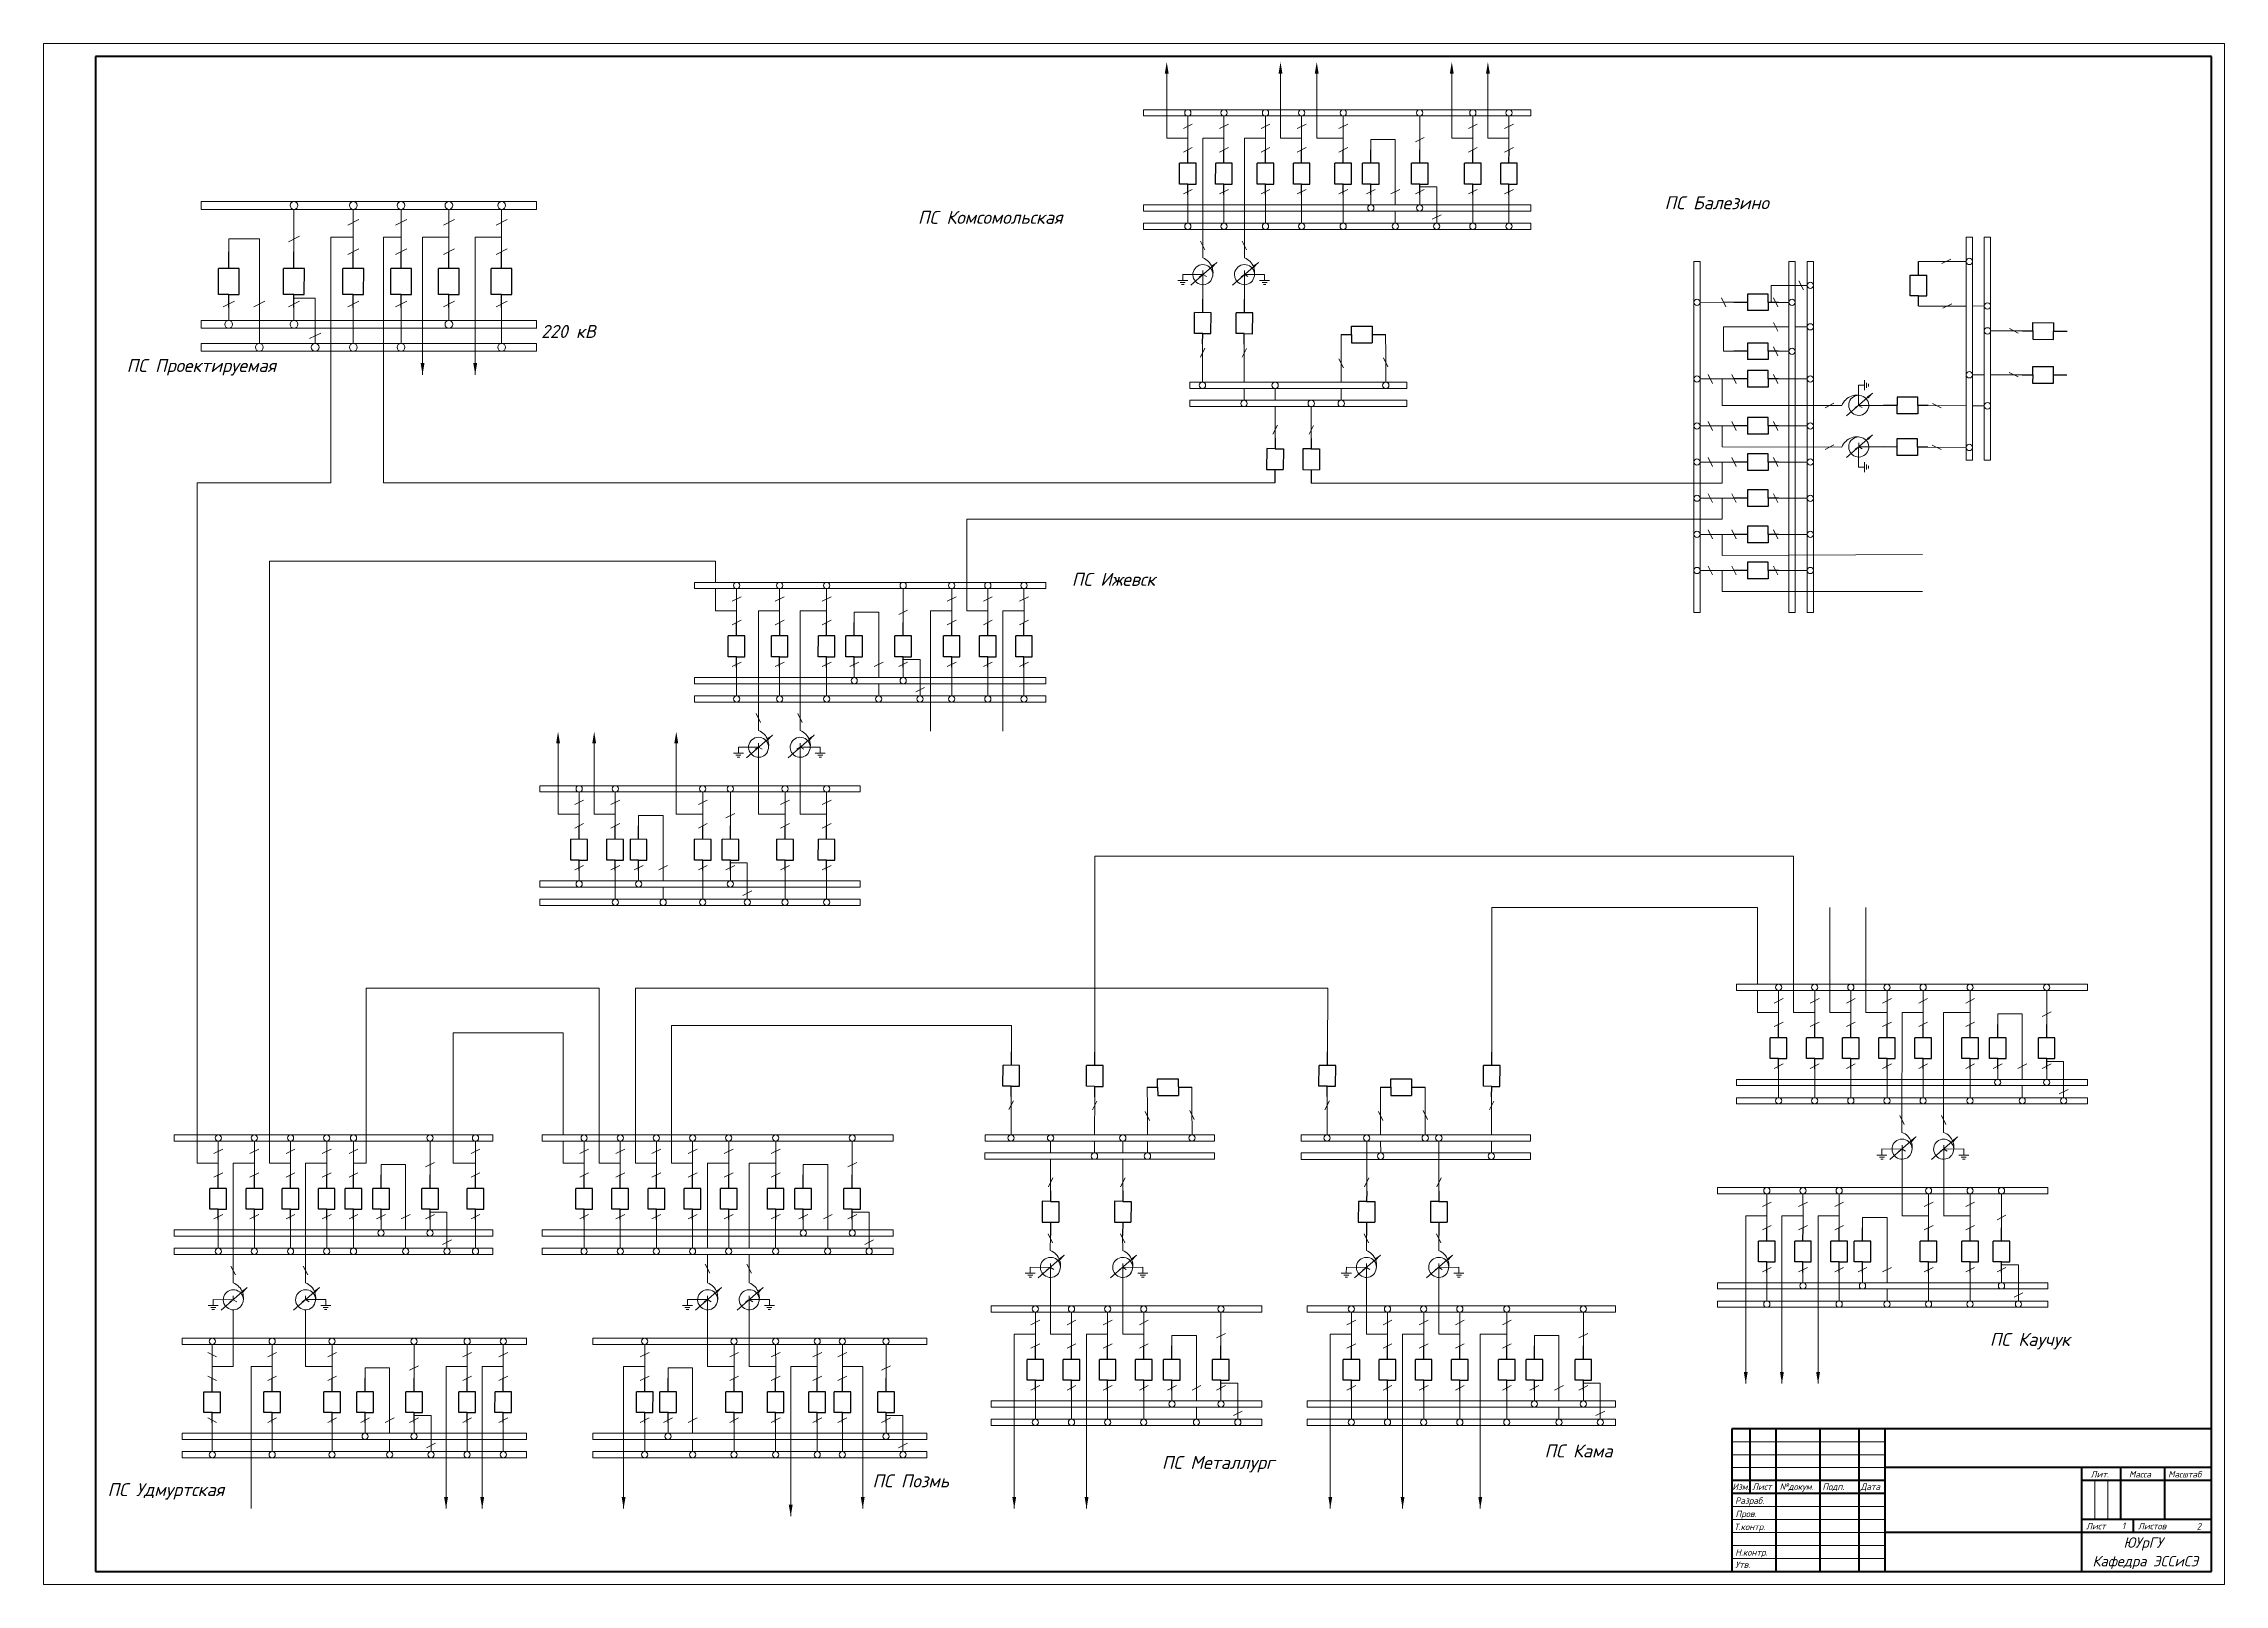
# Model space of a CAD drawing. Header units: millimetres. Extents: x 261 to 7736, y -4274 to -131.
# Drawn here: x 1118 to 1959, y -1617 to -1023 of the extents above; entities that cross this region are included whole.
import ezdxf

# ---------------------------------------------------------------- set-up
doc = ezdxf.new("R2010")
doc.units = ezdxf.units.MM
for name, color, linetype, lineweight in [('рамка толстая', 42, 'Continuous', 50), ('рамка тонкая', 93, 'Continuous', 20), ('текст', 6, 'Continuous', 30), ('тонкая', 7, 'Continuous', 20), ('штриховка', 2, 'Continuous', 20)]:
    doc.layers.add(name, color=color, linetype=linetype, lineweight=lineweight)
doc.layers.add('СХЕМА1', color=7, linetype='Continuous')
doc.styles.add('ГОСТ', font='isocpeui.ttf')

msp = doc.modelspace()

# ---------------------------------------------------------------- texts
at = {"layer": 'текст', "color": 18, "true_color": 0x000000, "style": 'ГОСТ'}
for s, height, p in [('Изм.', 2.5, (1769.45, -1581.08)), ('Лист', 2.5, (1777.09, -1581.08)), ('№докум.', 2.5, (1787.71, -1581.04)), ('Подп.', 2.5, (1804.19, -1581.08)), ('Дата', 2.5, (1818.92, -1581.09)), ('Лит.', 2.5, (1907.63, -1576.28)), ('Масса', 2.5, (1922.41, -1576.28)), ('Масштаб', 2.5, (1937.51, -1576.28)), ('Разраб.', 2.5, (1770.5, -1586.47)), ('Пров.', 2.5, (1770.67, -1591.54)), ('Т.контр.', 2.5, (1770.13, -1596.55)), ('Лист', 2.5, (1905.89, -1596.28)), ('1', 2.5, (1919.7, -1596.2)), ('Листов', 2.5, (1925.91, -1596.28)), ('2', 2.5, (1948.54, -1596.35)), ('Н.контр.', 2.5, (1770.57, -1606.41)), ('ЮУрГУ', 4, (1920.29, -1603.36)), ('Утв.', 2.5, (1770.57, -1611.17)), ('Кафедра ЭССиСЭ', 4, (1908.34, -1610.52))]:
    msp.add_text(s, height=height, dxfattribs=at).set_placement(p)
at = {"layer": 'текст', "color": 18, "lineweight": 15, "true_color": 0x000000, "char_height": 5, "attachment_point": 1, "style": 'ГОСТ'}
for s, width, heights, insert in [('ПС Балезино', 62.0516, [13.22], (1743.32, -1082.33)), ('ПС Комсомольская', 62.0516, [13.22], (1455.39, -1087.97)), ('220 кВ', 29.4775, [14.71], (1310.07, -1131.95)), ('ПС Проектируемая', 71.2742, [14.07], (1150.24, -1145.08)), ('ПС Ижевск', 49.4034, [13.87], (1514.72, -1227.53)), ('ПС Каучук', 49.4034, [13.87], (1868.75, -1520.55)), ('ПС Кама', 49.4034, [13.87], (1697.01, -1563.54)), ('ПС Металлург', 49.4034, [13.87], (1549.47, -1567.99)), ('ПС Удмуртская', 49.4034, [13.87], (1142.87, -1578.46)), ('ПС Позмь', 49.4034, [13.87], (1437.85, -1575.09))]:
    msp.add_mtext_dynamic_manual_height_columns(s, width=width, gutter_width=12.5, heights=heights, dxfattribs=dict(at, insert=insert))

# ---------------------------------------------------------------- blocks, each defined once
blk = doc.blocks.new('Выключатель')
for p, q in [((-4, 0), (-4, 10)), ((-4, 10), (4, 10)), ((0, 10), (0, 16.5)), ((4, 0), (4, 10)), ((0, 0), (-4, 0)), ((0, 0), (4, 0)), ((0, -5), (0, 0))]:
    blk.add_line(p, q)

# ---------------------------------------------------------------- linework, layer by layer
at = {"lineweight": 15}
for p, q in [((1551.34, -1035.04), (1551.34, -1059.9)), ((1595.24, -1059.9), (1595.21, -1035.04)), ((1609.18, -1059.9), (1609.18, -1035.04)), ((1661.26, -1035.04), (1661.26, -1059.9)), ((1675.2, -1059.9), (1675.2, -1035.04)), ((1691.72, -1051.37), (1691.72, -1048.97)), ((1565.28, -1059.9), (1565.25, -1106.07)), ((1581.3, -1059.9), (1581.3, -1106.07)), ((1691.72, -1088.03), (1691.72, -1085.63)), ((1691.72, -1095.11), (1691.72, -1092.71)), ((1859.63, -1184.04), (1859.63, -1098.15)), ((1862.08, -1098.15), (1859.63, -1098.15)), ((1862.08, -1184.04), (1862.08, -1098.15)), ((1866.62, -1184.08), (1866.62, -1098.15)), ((1869.07, -1098.15), (1866.62, -1098.15)), ((1869.07, -1184.08), (1869.07, -1098.15)), ((1754.62, -1107.43), (1757.02, -1107.43)), ((1791.28, -1107.43), (1793.68, -1107.43)), ((1798.35, -1107.43), (1800.75, -1107.43)), ((1559.46, -1114.82), (1555.59, -1114.8)), ((1558.49, -1115.59), (1556.55, -1115.58)), ((1558, -1116.36), (1557.03, -1116.36)), ((1557.53, -1112.49), (1557.52, -1114.81)), ((1565.28, -1112.53), (1557.53, -1112.49)), ((1563.94, -1113.33), (1565.28, -1112.53)), ((1565.28, -1112.53), (1565.27, -1111)), ((1565.28, -1112.53), (1566.62, -1113.32)), ((1565.28, -1122.1), (1565.28, -1112.55)), ((1580, -1113.33), (1581.33, -1112.53)), ((1581.33, -1112.53), (1581.33, -1111)), ((1581.33, -1112.53), (1589.08, -1112.49)), ((1581.33, -1112.53), (1581.33, -1122.1)), ((1581.33, -1112.53), (1582.68, -1113.32)), ((1587.15, -1114.82), (1591.03, -1114.8)), ((1588.13, -1115.59), (1590.06, -1115.58)), ((1588.61, -1116.36), (1589.58, -1116.36)), ((1589.08, -1112.49), (1589.09, -1114.81)), ((1881.38, -1134.23), (1869.07, -1134.23)), ((1866.62, -1151.13), (1862.08, -1151.13)), ((1881.29, -1151.13), (1869.07, -1151.13)), ((1560.24, -1153.98), (1560.23, -1153.98)), ((1560.23, -1156.43), (1560.23, -1153.98)), ((1560.23, -1153.98), (1643.92, -1153.98)), ((1560.23, -1156.43), (1643.92, -1156.43)), ((1593.14, -1160.97), (1593.14, -1156.43)), ((1643.92, -1156.43), (1643.92, -1153.98)), ((1818.13, -1155.19), (1820.46, -1155.18)), ((1818.17, -1162.94), (1818.13, -1155.19)), ((1820.47, -1157.12), (1820.45, -1153.25)), ((1821.24, -1156.15), (1821.23, -1154.21)), ((1822.01, -1155.66), (1822, -1154.69)), ((1560.2, -1160.97), (1560.19, -1160.97)), ((1560.19, -1163.42), (1560.19, -1160.97)), ((1560.19, -1160.97), (1643.92, -1160.97)), ((1560.19, -1163.42), (1643.92, -1163.42)), ((1593.14, -1175.65), (1593.14, -1163.42)), ((1607.08, -1175.73), (1607.08, -1163.42)), ((1643.92, -1163.42), (1643.92, -1160.97)), ((1765.55, -1162.97), (1811.71, -1162.97)), ((1816.84, -1163.74), (1818.17, -1162.94)), ((1818.17, -1162.94), (1818.17, -1161.41)), ((1818.17, -1162.94), (1819.52, -1163.73)), ((1818.17, -1162.94), (1827.75, -1162.94)), ((1765.55, -1178.99), (1811.71, -1179.03)), ((1816.87, -1179.77), (1818.21, -1178.96)), ((1818.17, -1178.99), (1818.13, -1186.74)), ((1818.21, -1178.96), (1818.2, -1177.44)), ((1827.75, -1178.99), (1818.2, -1178.99)), ((1818.21, -1178.96), (1819.55, -1179.75)), ((1820.47, -1184.81), (1820.45, -1188.69)), ((1821.24, -1185.79), (1821.23, -1187.72)), ((1859.63, -1184.04), (1859.63, -1184.04)), ((1862.08, -1184.04), (1859.63, -1184.04)), ((1866.62, -1184.07), (1866.62, -1184.08)), ((1869.07, -1184.08), (1866.62, -1184.08)), ((1177.43, -1192.84), (1177.43, -1455.09)), ((1228.97, -1192.84), (1177.43, -1192.84)), ((1593.05, -1192.84), (1249.29, -1192.84)), ((1606.99, -1192.93), (1765.55, -1192.93)), ((1818.13, -1186.74), (1820.46, -1186.75)), ((1822.01, -1186.27), (1822, -1187.24)), ((1474.23, -1242.11), (1474.23, -1206.87)), ((1765.55, -1206.87), (1474.23, -1206.87)), ((1205.31, -1455.09), (1205.31, -1223.01)), ((1377.36, -1223.01), (1205.31, -1223.01)), ((1377.36, -1223.01), (1377.36, -1231.18)), ((1765.55, -1220.81), (1842.86, -1220.48)), ((1377.36, -1233.58), (1377.36, -1242.11)), ((1504.66, -1231.18), (1504.66, -1233.58)), ((1842.86, -1234.73), (1765.55, -1234.73)), ((1393.94, -1242.11), (1393.92, -1288.28)), ((1409.96, -1242.11), (1409.96, -1288.28)), ((1460.29, -1242.11), (1460.29, -1288.51)), ((1488.17, -1242.11), (1488.17, -1288.51)), ((1504.66, -1267.84), (1504.66, -1270.24)), ((1504.66, -1274.92), (1504.66, -1277.32)), ((1316.61, -1320.52), (1316.61, -1293.24)), ((1330.55, -1320.52), (1330.55, -1293.24)), ((1386.19, -1294.7), (1386.18, -1297.02)), ((1393.94, -1294.74), (1386.19, -1294.7)), ((1392.6, -1295.54), (1393.94, -1294.74)), ((1393.94, -1294.74), (1393.93, -1293.21)), ((1393.94, -1294.74), (1395.28, -1295.53)), ((1408.66, -1295.54), (1409.99, -1294.74)), ((1409.99, -1294.74), (1409.98, -1293.21)), ((1409.99, -1294.74), (1417.74, -1294.7)), ((1409.99, -1294.74), (1411.34, -1295.53)), ((1417.74, -1294.7), (1417.75, -1297.02)), ((1388.12, -1297.03), (1384.25, -1297.01)), ((1387.15, -1297.8), (1385.21, -1297.79)), ((1386.66, -1298.57), (1385.69, -1298.57)), ((1415.81, -1297.03), (1419.68, -1297.01)), ((1416.79, -1297.8), (1418.72, -1297.79)), ((1417.27, -1298.57), (1418.24, -1298.57)), ((1309.57, -1311.99), (1309.57, -1309.59)), ((1433.12, -1309.59), (1433.12, -1311.99)), ((1793.1, -1336.76), (1523.64, -1336.76)), ((1523.64, -1412.28), (1523.64, -1336.76)), ((1793.1, -1397.05), (1793.1, -1336.76)), ((1309.57, -1348.65), (1309.57, -1346.25)), ((1309.57, -1355.73), (1309.57, -1353.33)), ((1433.12, -1346.25), (1433.12, -1348.65)), ((1433.12, -1353.33), (1433.12, -1355.73)), ((1779.18, -1356.5), (1676.72, -1356.5)), ((1676.72, -1412.3), (1676.72, -1356.5)), ((1779.18, -1356.5), (1779.18, -1386.12)), ((1807.04, -1397.05), (1807.04, -1356.5)), ((1820.98, -1397.05), (1820.98, -1356.5)), ((1242.59, -1404.82), (1242.59, -1387.6)), ((1242.59, -1387.6), (1332.47, -1387.6)), ((1332.47, -1455.09), (1332.47, -1387.6)), ((1346.41, -1455.09), (1346.41, -1387.6)), ((1346.41, -1387.6), (1613.45, -1387.6)), ((1613.45, -1387.6), (1613.33, -1412.21)), ((1906.48, -1386.12), (1906.48, -1388.52)), ((1779.18, -1388.52), (1779.18, -1397.05)), ((1360.35, -1455.09), (1360.35, -1402.02)), ((1491.44, -1402.02), (1360.35, -1402.02)), ((1491.44, -1412.19), (1491.44, -1402.02)), ((1834.92, -1397.05), (1834.89, -1443.21)), ((1850.94, -1397.05), (1850.94, -1443.21)), ((1242.59, -1455.09), (1242.59, -1404.82)), ((1276.15, -1455.09), (1276.15, -1404.82)), ((1276.15, -1404.82), (1318.55, -1404.82)), ((1318.55, -1404.82), (1318.55, -1444.16)), ((1906.48, -1422.78), (1906.48, -1425.18)), ((1906.48, -1429.85), (1906.48, -1432.25)), ((1291.4, -1446.56), (1291.4, -1444.16)), ((1445.85, -1444.16), (1445.85, -1446.56)), ((1481.28, -1446.61), (1481.28, -1444.16)), ((1481.28, -1444.16), (1569.79, -1444.16)), ((1569.79, -1446.61), (1569.79, -1444.16)), ((1603.16, -1446.63), (1603.16, -1444.18)), ((1603.16, -1444.18), (1691.67, -1444.18)), ((1691.67, -1446.63), (1691.67, -1444.18)), ((1318.55, -1446.56), (1318.55, -1455.09)), ((1481.24, -1453.6), (1481.24, -1451.15)), ((1481.24, -1451.15), (1569.79, -1451.15)), ((1481.24, -1453.6), (1569.79, -1453.6)), ((1481.28, -1446.61), (1569.79, -1446.61)), ((1506.57, -1451.15), (1506.57, -1446.61)), ((1506.57, -1465.82), (1506.57, -1453.6)), ((1534.42, -1451.15), (1534.42, -1446.61)), ((1534.42, -1465.82), (1534.42, -1453.6)), ((1569.79, -1453.6), (1569.79, -1451.15)), ((1603.12, -1453.62), (1603.12, -1451.17)), ((1603.12, -1451.17), (1691.67, -1451.17)), ((1603.12, -1453.62), (1691.67, -1453.62)), ((1603.16, -1446.63), (1691.67, -1446.63)), ((1628.45, -1465.84), (1628.45, -1446.63)), ((1656.3, -1465.84), (1656.3, -1446.63)), ((1691.67, -1453.62), (1691.67, -1451.17)), ((1829.1, -1451.97), (1825.23, -1451.95)), ((1828.13, -1452.74), (1826.19, -1452.73)), ((1827.64, -1453.51), (1826.67, -1453.5)), ((1827.17, -1449.63), (1827.16, -1451.96)), ((1834.92, -1449.67), (1827.17, -1449.63)), ((1833.58, -1450.48), (1834.92, -1449.67)), ((1834.92, -1449.67), (1834.91, -1448.15)), ((1834.92, -1449.67), (1836.26, -1450.46)), ((1849.64, -1450.48), (1850.97, -1449.67)), ((1850.97, -1449.67), (1850.97, -1448.15)), ((1850.97, -1449.67), (1858.72, -1449.63)), ((1850.97, -1449.67), (1852.32, -1450.46)), ((1856.79, -1451.97), (1860.67, -1451.95)), ((1857.77, -1452.74), (1859.7, -1452.72)), ((1858.25, -1453.51), (1859.22, -1453.5)), ((1858.72, -1449.63), (1858.73, -1451.96)), ((1191.37, -1455.09), (1191.34, -1501.27)), ((1219.25, -1455.09), (1219.22, -1501.25)), ((1374.29, -1455.09), (1374.29, -1487.9)), ((1390.31, -1455.09), (1390.31, -1487.9)), ((1891.14, -1464.53), (1891.14, -1466.93)), ((1774.64, -1475.46), (1774.64, -1540.04)), ((1788.58, -1475.46), (1788.58, -1540.04)), ((1802.52, -1475.46), (1802.52, -1540.04)), ((1291.4, -1483.22), (1291.4, -1480.82)), ((1291.4, -1490.3), (1291.4, -1487.9)), ((1445.85, -1480.82), (1445.85, -1483.22)), ((1445.85, -1487.9), (1445.85, -1490.3)), ((1506.48, -1483.02), (1506.45, -1488.8)), ((1534.33, -1483.02), (1534.35, -1488.81)), ((1628.33, -1488.8), (1628.36, -1483.04)), ((1656.21, -1488.8), (1656.21, -1483.04)), ((1374.29, -1490.3), (1374.29, -1501.27)), ((1390.31, -1490.3), (1390.31, -1501.25)), ((1498.73, -1495.22), (1498.72, -1497.54)), ((1506.48, -1495.26), (1498.73, -1495.22)), ((1505.14, -1496.06), (1506.48, -1495.26)), ((1506.48, -1495.26), (1506.47, -1493.73)), ((1506.48, -1521.04), (1506.48, -1495.26)), ((1506.48, -1495.26), (1507.82, -1496.05)), ((1533.02, -1496.06), (1534.36, -1495.26)), ((1534.36, -1495.26), (1534.35, -1493.73)), ((1534.36, -1495.26), (1542.1, -1495.22)), ((1534.36, -1521.04), (1534.36, -1495.26)), ((1534.36, -1495.26), (1535.7, -1496.05)), ((1542.1, -1495.22), (1542.11, -1497.54)), ((1620.62, -1495.22), (1620.6, -1497.54)), ((1628.36, -1495.26), (1620.62, -1495.22)), ((1627.02, -1496.06), (1628.36, -1495.26)), ((1628.36, -1495.26), (1628.35, -1493.73)), ((1628.36, -1521.04), (1628.36, -1495.26)), ((1628.36, -1495.26), (1629.71, -1496.05)), ((1654.9, -1496.06), (1656.24, -1495.26)), ((1656.24, -1495.26), (1656.23, -1493.73)), ((1656.24, -1495.26), (1663.98, -1495.22)), ((1656.24, -1521.04), (1656.24, -1495.26)), ((1656.24, -1495.26), (1657.58, -1496.05)), ((1663.98, -1495.22), (1663.99, -1497.54)), ((1500.66, -1497.55), (1496.79, -1497.53)), ((1499.69, -1498.32), (1497.75, -1498.31)), ((1499.2, -1499.09), (1498.23, -1499.09)), ((1540.18, -1497.55), (1544.05, -1497.53)), ((1541.15, -1498.32), (1543.09, -1498.31)), ((1541.64, -1499.09), (1542.61, -1499.09)), ((1622.54, -1497.55), (1618.67, -1497.53)), ((1621.57, -1498.32), (1619.63, -1498.31)), ((1621.08, -1499.09), (1620.11, -1499.09)), ((1662.06, -1497.55), (1665.93, -1497.53)), ((1663.03, -1498.32), (1664.97, -1498.31)), ((1663.52, -1499.09), (1664.49, -1499.09)), ((1891.14, -1501.19), (1891.14, -1503.59)), ((1185.55, -1510.02), (1181.68, -1510)), ((1184.58, -1510.79), (1182.64, -1510.78)), ((1184.09, -1511.56), (1183.12, -1511.55)), ((1183.63, -1507.69), (1183.62, -1510.01)), ((1191.37, -1507.73), (1183.63, -1507.69)), ((1190.04, -1508.53), (1191.37, -1507.73)), ((1191.37, -1507.73), (1191.36, -1506.2)), ((1191.37, -1507.73), (1192.72, -1508.52)), ((1191.37, -1533.5), (1191.37, -1511.61)), ((1217.91, -1508.52), (1219.25, -1507.71)), ((1219.25, -1507.71), (1219.24, -1506.19)), ((1219.25, -1507.71), (1226.99, -1507.67)), ((1219.25, -1507.71), (1220.6, -1508.51)), ((1219.25, -1533.5), (1219.25, -1511.61)), ((1225.07, -1510.01), (1228.94, -1509.99)), ((1226.04, -1510.78), (1227.98, -1510.77)), ((1226.53, -1511.55), (1227.5, -1511.54)), ((1226.99, -1507.67), (1227.01, -1510)), ((1368.47, -1510.01), (1364.59, -1509.99)), ((1367.49, -1510.78), (1365.56, -1510.77)), ((1367.01, -1511.55), (1366.04, -1511.54)), ((1366.54, -1507.67), (1366.53, -1510)), ((1374.29, -1507.71), (1366.54, -1507.67)), ((1372.95, -1508.52), (1374.29, -1507.71)), ((1374.29, -1507.71), (1374.28, -1506.19)), ((1374.29, -1507.71), (1375.63, -1508.51)), ((1389.01, -1508.52), (1390.34, -1507.71)), ((1390.34, -1507.71), (1390.33, -1506.19)), ((1390.34, -1507.71), (1398.09, -1507.67)), ((1390.34, -1507.71), (1391.69, -1508.51)), ((1396.16, -1510.01), (1400.03, -1509.99)), ((1397.13, -1510.78), (1399.07, -1510.77)), ((1397.62, -1511.55), (1398.59, -1511.54)), ((1398.09, -1507.67), (1398.1, -1510)), ((1588.02, -1510.11), (1588.02, -1512.51)), ((1724.34, -1512.51), (1724.34, -1510.11)), ((1891.14, -1508.26), (1891.14, -1510.66)), ((1492.54, -1588.27), (1492.54, -1521.04)), ((1520.42, -1521.04), (1520.42, -1588.27)), ((1614.42, -1588.27), (1614.42, -1521.04)), ((1642.3, -1521.04), (1642.3, -1588.27)), ((1672.26, -1521.04), (1672.26, -1588.27)), ((1304.5, -1522.57), (1304.5, -1524.97)), ((1458.77, -1522.57), (1458.77, -1524.97)), ((1198.23, -1533.5), (1198.23, -1588.27)), ((1273.42, -1588.27), (1273.42, -1533.5)), ((1287.36, -1533.5), (1287.36, -1588.27)), ((1341.89, -1533.5), (1341.89, -1588.27)), ((1434.1, -1588.27), (1434.1, -1533.5)), ((1588.02, -1546.77), (1588.02, -1549.17)), ((1724.34, -1549.17), (1724.34, -1546.77)), ((1588.02, -1553.85), (1588.02, -1556.25)), ((1724.34, -1556.25), (1724.34, -1553.85)), ((1304.5, -1559.23), (1304.5, -1561.63)), ((1458.77, -1559.23), (1458.77, -1561.63)), ((1304.5, -1566.3), (1304.5, -1568.7)), ((1458.77, -1566.3), (1458.77, -1568.7))]:
    msp.add_line(p, q, dxfattribs=at)
at = {"color": 18, "lineweight": 15, "true_color": 0x000000}
for p, q in [((1848.87, -1107.47), (1841.23, -1107.51)), ((1848.87, -1107.47), (1859.63, -1107.45)), ((1848.96, -1124.67), (1841.32, -1124.71)), ((1848.96, -1124.67), (1859.63, -1124.64)), ((1862.08, -1124.64), (1866.62, -1124.63)), ((1565.19, -1139.21), (1565.14, -1153.98)), ((1581.24, -1139.3), (1581.19, -1153.98)), ((1618.6, -1143.31), (1618.56, -1135.67)), ((1618.6, -1143.31), (1618.62, -1153.98)), ((1635.8, -1143.22), (1635.76, -1135.58)), ((1635.8, -1143.22), (1635.82, -1153.98)), ((1564.15, -1154.04), (1564.15, -1154)), ((1564.15, -1154.04), (1564.15, -1154)), ((1569.1, -1156.43), (1569.1, -1156.48)), ((1581.18, -1156.43), (1581.17, -1160.97)), ((1591.6, -1153.98), (1591.6, -1153.98)), ((1618.63, -1156.43), (1618.64, -1160.97)), ((1859.63, -1152.68), (1859.63, -1152.68)), ((1564.12, -1161.03), (1564.12, -1160.99)), ((1844.95, -1163.03), (1859.63, -1163.08)), ((1862.08, -1163.09), (1866.62, -1163.1)), ((1862.08, -1175.17), (1862.13, -1175.17)), ((1844.86, -1179.08), (1859.63, -1179.13)), ((1859.68, -1180.12), (1859.65, -1180.12)), ((1859.68, -1180.12), (1859.65, -1180.12)), ((1866.67, -1180.15), (1866.64, -1180.15)), ((1491.35, -1429.39), (1491.31, -1444.16)), ((1523.55, -1429.48), (1523.5, -1444.16)), ((1543.87, -1433.49), (1543.83, -1425.85)), ((1561.07, -1433.4), (1561.03, -1425.76)), ((1613.24, -1429.41), (1613.19, -1444.18)), ((1633.81, -1433.51), (1633.77, -1425.86)), ((1651.01, -1433.42), (1650.97, -1425.77)), ((1676.63, -1429.49), (1676.58, -1444.18)), ((1543.87, -1433.49), (1543.89, -1444.16)), ((1561.07, -1433.4), (1561.09, -1444.16)), ((1633.81, -1433.51), (1633.83, -1444.18)), ((1651.01, -1433.42), (1651.03, -1444.18)), ((1505.02, -1444.16), (1505.02, -1444.16)), ((1626.9, -1444.18), (1626.9, -1444.18)), ((1523.49, -1446.61), (1523.48, -1451.15)), ((1543.9, -1446.61), (1543.91, -1451.15)), ((1633.84, -1446.63), (1633.85, -1451.17)), ((1676.57, -1446.63), (1676.55, -1451.17))]:
    msp.add_line(p, q, dxfattribs=at)
at = {"lineweight": 15}
for centre, radius in [((1559.47, -1050.17), 1.2), ((1573.41, -1050.17), 1.2), ((1589.43, -1050.17), 1.2), ((1603.37, -1050.17), 1.2), ((1619.4, -1050.17), 1.2), ((1648.92, -1050.17), 1.2), ((1669.39, -1050.17), 1.2), ((1683.33, -1050.17), 1.2), ((1214.76, -1085.88), 1.5), ((1237.64, -1085.88), 1.5), ((1256.07, -1085.88), 1.5), ((1274.51, -1085.88), 1.5), ((1294.84, -1085.88), 1.5), ((1559.47, -1093.91), 1.2), ((1573.4, -1093.91), 1.2), ((1589.43, -1093.91), 1.2), ((1603.37, -1093.91), 1.2), ((1619.39, -1093.91), 1.2), ((1630.04, -1086.83), 1.2), ((1639.49, -1093.91), 1.2), ((1648.92, -1086.83), 1.2), ((1655.45, -1093.91), 1.2), ((1669.39, -1093.91), 1.2), ((1683.33, -1093.91), 1.2), ((1860.86, -1107.45), 1.23), ((1799.55, -1116.7), 1.2), ((1755.82, -1123.23), 1.2), ((1792.48, -1123.23), 1.2), ((1867.85, -1124.64), 1.23), ((1189.61, -1131.71), 1.5), ((1214.76, -1131.71), 1.5), ((1274.51, -1131.71), 1.5), ((1799.55, -1132.66), 1.2), ((1867.85, -1134.24), 1.23), ((1201.43, -1140.55), 1.5), ((1222.92, -1140.55), 1.5), ((1237.63, -1140.55), 1.5), ((1256.07, -1140.55), 1.5), ((1294.83, -1140.55), 1.5), ((1792.48, -1142.11), 1.2), ((1755.82, -1152.76), 1.2), ((1799.55, -1152.76), 1.2), ((1860.86, -1151.15), 1.23), ((1565.12, -1155.21), 1.23), ((1593.13, -1155.21), 1.23), ((1635.82, -1155.21), 1.23), ((1581.14, -1162.2), 1.23), ((1607.07, -1162.2), 1.23), ((1618.62, -1162.2), 1.23), ((1867.85, -1163.13), 1.23), ((1755.82, -1170.87), 1.2), ((1799.55, -1170.87), 1.2), ((1755.82, -1184.81), 1.2), ((1799.55, -1184.81), 1.2), ((1860.86, -1179.16), 1.23), ((1755.82, -1198.74), 1.2), ((1799.55, -1198.75), 1.2), ((1755.82, -1212.68), 1.2), ((1799.55, -1212.69), 1.2), ((1755.82, -1226.62), 1.2), ((1799.55, -1226.62), 1.2), ((1385.47, -1232.38), 1.2), ((1402.07, -1232.38), 1.2), ((1420.18, -1232.38), 1.2), ((1449.71, -1232.38), 1.2), ((1468.41, -1232.38), 1.2), ((1482.35, -1232.38), 1.2), ((1496.29, -1232.38), 1.2), ((1430.82, -1269.04), 1.2), ((1449.7, -1269.04), 1.2), ((1385.47, -1276.12), 1.2), ((1402.06, -1276.12), 1.2), ((1420.17, -1276.12), 1.2), ((1440.27, -1276.12), 1.2), ((1456.23, -1276.12), 1.2), ((1468.41, -1276.12), 1.2), ((1482.35, -1276.12), 1.2), ((1496.29, -1276.12), 1.2), ((1324.74, -1310.79), 1.2), ((1338.68, -1310.79), 1.2), ((1372.41, -1310.79), 1.2), ((1383.07, -1310.79), 1.2), ((1404.15, -1310.79), 1.2), ((1420.18, -1310.79), 1.2), ((1324.74, -1347.45), 1.2), ((1338.68, -1354.53), 1.2), ((1347.69, -1347.45), 1.2), ((1357.14, -1354.53), 1.2), ((1372.41, -1354.53), 1.2), ((1383.07, -1347.45), 1.2), ((1389.6, -1354.53), 1.2), ((1404.15, -1354.53), 1.2), ((1420.17, -1354.53), 1.2), ((1787.29, -1387.32), 1.2), ((1801.23, -1387.32), 1.2), ((1815.17, -1387.32), 1.2), ((1829.11, -1387.32), 1.2), ((1843.05, -1387.32), 1.2), ((1861.16, -1387.32), 1.2), ((1890.69, -1387.32), 1.2), ((1871.8, -1423.98), 1.2), ((1890.69, -1423.98), 1.2), ((1787.29, -1431.05), 1.2), ((1801.23, -1431.05), 1.2), ((1815.17, -1431.05), 1.2), ((1829.11, -1431.05), 1.2), ((1843.04, -1431.05), 1.2), ((1861.15, -1431.05), 1.2), ((1881.25, -1431.05), 1.2), ((1897.21, -1431.05), 1.2), ((1185.56, -1445.36), 1.2), ((1199.5, -1445.36), 1.2), ((1213.44, -1445.36), 1.2), ((1227.38, -1445.36), 1.2), ((1237.71, -1445.36), 1.2), ((1267.24, -1445.36), 1.2), ((1284.77, -1445.36), 1.2), ((1326.66, -1445.36), 1.2), ((1340.6, -1445.36), 1.2), ((1354.54, -1445.36), 1.2), ((1368.48, -1445.36), 1.2), ((1382.42, -1445.36), 1.2), ((1400.53, -1445.36), 1.2), ((1430.05, -1445.36), 1.2), ((1491.28, -1445.39), 1.23), ((1506.55, -1445.39), 1.23), ((1534.4, -1445.39), 1.23), ((1561.09, -1445.39), 1.23), ((1613.16, -1445.4), 1.23), ((1628.43, -1445.4), 1.23), ((1651.03, -1445.4), 1.23), ((1656.28, -1445.4), 1.23), ((1523.45, -1452.38), 1.23), ((1543.89, -1452.38), 1.23), ((1633.83, -1452.39), 1.23), ((1676.53, -1452.39), 1.23), ((1782.77, -1465.73), 1.2), ((1796.71, -1465.73), 1.2), ((1810.65, -1465.73), 1.2), ((1845.13, -1465.73), 1.2), ((1861.16, -1465.73), 1.2), ((1873.27, -1465.73), 1.2), ((1185.56, -1489.1), 1.2), ((1199.5, -1489.1), 1.2), ((1213.44, -1489.1), 1.2), ((1227.38, -1489.1), 1.2), ((1237.71, -1489.1), 1.2), ((1248.36, -1482.02), 1.2), ((1257.81, -1489.1), 1.2), ((1267.24, -1482.02), 1.2), ((1273.77, -1489.1), 1.2), ((1284.77, -1489.1), 1.2), ((1326.66, -1489.1), 1.2), ((1340.6, -1489.1), 1.2), ((1354.53, -1489.1), 1.2), ((1368.47, -1489.1), 1.2), ((1382.41, -1489.1), 1.2), ((1400.52, -1489.1), 1.2), ((1411.17, -1482.02), 1.2), ((1420.62, -1489.1), 1.2), ((1430.05, -1482.02), 1.2), ((1436.58, -1489.1), 1.2), ((1796.71, -1502.39), 1.2), ((1819.66, -1502.39), 1.2), ((1873.27, -1502.39), 1.2), ((1500.67, -1511.31), 1.2), ((1514.61, -1511.31), 1.2), ((1528.55, -1511.31), 1.2), ((1542.49, -1511.31), 1.2), ((1572.23, -1511.31), 1.2), ((1622.55, -1511.31), 1.2), ((1636.49, -1511.31), 1.2), ((1650.43, -1511.31), 1.2), ((1664.37, -1511.31), 1.2), ((1682.48, -1511.31), 1.2), ((1712.01, -1511.31), 1.2), ((1782.77, -1509.46), 1.2), ((1810.65, -1509.46), 1.2), ((1829.11, -1509.46), 1.2), ((1845.13, -1509.46), 1.2), ((1861.15, -1509.46), 1.2), ((1879.8, -1509.46), 1.2), ((1183.24, -1523.77), 1.2), ((1206.35, -1523.77), 1.2), ((1229.46, -1523.77), 1.2), ((1261.08, -1523.77), 1.2), ((1281.55, -1523.77), 1.2), ((1295.49, -1523.77), 1.2), ((1350.02, -1523.77), 1.2), ((1384.5, -1523.77), 1.2), ((1400.52, -1523.77), 1.2), ((1416.55, -1523.77), 1.2), ((1426.26, -1523.77), 1.2), ((1443.1, -1523.77), 1.2), ((1553.35, -1547.97), 1.2), ((1572.23, -1547.97), 1.2), ((1693.12, -1547.97), 1.2), ((1712.01, -1547.97), 1.2), ((1500.67, -1555.05), 1.2), ((1514.61, -1555.05), 1.2), ((1528.54, -1555.05), 1.2), ((1542.48, -1555.05), 1.2), ((1562.8, -1555.05), 1.2), ((1578.76, -1555.05), 1.2), ((1622.55, -1555.05), 1.2), ((1636.49, -1555.05), 1.2), ((1650.43, -1555.05), 1.2), ((1664.37, -1555.05), 1.2), ((1682.48, -1555.05), 1.2), ((1702.58, -1555.05), 1.2), ((1718.54, -1555.05), 1.2), ((1242.2, -1560.43), 1.2), ((1261.08, -1560.43), 1.2), ((1359.03, -1560.43), 1.2), ((1443.1, -1560.43), 1.2), ((1183.25, -1567.5), 1.2), ((1206.35, -1567.5), 1.2), ((1229.46, -1567.5), 1.2), ((1251.65, -1567.5), 1.2), ((1267.61, -1567.5), 1.2), ((1281.54, -1567.5), 1.2), ((1295.48, -1567.5), 1.2), ((1350.02, -1567.5), 1.2), ((1368.48, -1567.5), 1.2), ((1384.5, -1567.5), 1.2), ((1400.52, -1567.5), 1.2), ((1416.55, -1567.5), 1.2), ((1426.26, -1567.5), 1.2), ((1449.63, -1567.5), 1.2)]:
    msp.add_circle(centre, radius, dxfattribs=at)
for centre, radius, start, end in [((1565.28, -1112.55), 3.87, 0.30044, 322.57596), ((1563.05, -1111.8), 6.14, 329.68007, 69.04534), ((1581.33, -1112.55), 3.87, 0.30044, 322.57596), ((1579.11, -1111.8), 6.14, 329.68007, 69.04534), ((1817.45, -1165.17), 6.14, 59.68007, 159.04534), ((1818.2, -1162.94), 3.87, 90.30044, 52.57596), ((1817.45, -1181.22), 6.14, 59.68007, 159.04534), ((1818.2, -1178.99), 3.87, 90.30044, 52.57596), ((1393.94, -1294.76), 3.87, 0.30044, 322.57596), ((1391.71, -1294.01), 6.14, 329.68007, 69.04534), ((1409.99, -1294.76), 3.87, 0.30044, 322.57596), ((1407.77, -1294.01), 6.14, 329.68007, 69.04534), ((1834.92, -1449.7), 3.87, 0.30044, 322.57596), ((1832.69, -1448.95), 6.14, 329.68007, 69.04534), ((1850.97, -1449.7), 3.87, 0.30044, 322.57596), ((1848.75, -1448.95), 6.14, 329.68007, 69.04534), ((1506.48, -1495.28), 3.87, 0.30044, 322.57596), ((1504.25, -1494.53), 6.14, 329.68007, 69.04534), ((1534.36, -1495.28), 3.87, 0.30044, 322.57596), ((1532.13, -1494.53), 6.14, 329.68007, 69.04534), ((1628.36, -1495.28), 3.87, 0.30044, 322.57596), ((1626.13, -1494.53), 6.14, 329.68007, 69.04534), ((1656.24, -1495.28), 3.87, 0.30044, 322.57596), ((1654.01, -1494.53), 6.14, 329.68007, 69.04534), ((1191.37, -1507.75), 3.87, 0.30044, 322.57596), ((1189.14, -1507), 6.14, 329.68007, 69.04534), ((1219.25, -1507.74), 3.87, 0.30044, 322.57596), ((1217.02, -1506.99), 6.14, 329.68007, 69.04534), ((1374.29, -1507.74), 3.87, 0.30044, 322.57596), ((1372.06, -1506.99), 6.14, 329.68007, 69.04534), ((1390.34, -1507.74), 3.87, 0.30044, 322.57596), ((1388.11, -1506.99), 6.14, 329.68007, 69.04534)]:
    msp.add_arc(centre, radius, start, end, dxfattribs=at)
at = {"layer": 'рамка толстая', "color": 18, "true_color": 0x000000}
for p, q in [((1954.22, -1028.48), (1138.22, -1028.48)), ((1138.22, -1028.48), (1138.22, -1612.48)), ((1954.22, -1612.48), (1954.22, -1028.48)), ((1138.22, -1325.48), (1138.22, -1612.48)), ((1954.22, -1557.48), (1769.22, -1557.48)), ((1769.22, -1557.48), (1769.22, -1612.48)), ((1776.22, -1557.48), (1776.22, -1582.48)), ((1786.22, -1557.48), (1786.22, -1612.48)), ((1803.22, -1557.48), (1803.22, -1612.48)), ((1818.22, -1557.48), (1818.22, -1612.48)), ((1828.22, -1557.48), (1828.22, -1612.48)), ((1954.22, -1612.48), (1954.22, -1557.48)), ((1954.22, -1572.48), (1828.22, -1572.48)), ((1904.22, -1612.48), (1904.22, -1572.48)), ((1919.22, -1592.48), (1919.22, -1572.48)), ((1936.22, -1592.48), (1936.22, -1572.48)), ((1828.22, -1577.48), (1769.22, -1577.48)), ((1954.22, -1577.48), (1904.22, -1577.48)), ((1828.22, -1582.48), (1769.22, -1582.48)), ((1954.22, -1597.48), (1828.22, -1597.48)), ((1954.22, -1592.48), (1904.22, -1592.48)), ((1924.22, -1597.48), (1924.22, -1592.48)), ((1138.22, -1612.48), (1533.22, -1612.48)), ((1138.22, -1612.48), (1954.22, -1612.48)), ((1348.22, -1612.48), (1533.22, -1612.48))]:
    msp.add_line(p, q, dxfattribs=at)
at = {"layer": 'рамка тонкая', "color": 18, "true_color": 0x000000}
for p, q in [((1959.22, -1023.48), (1118.22, -1023.48)), ((1118.22, -1023.48), (1118.22, -1617.48)), ((1959.22, -1023.48), (1959.22, -1617.48)), ((1828.22, -1562.48), (1769.22, -1562.48)), ((1828.22, -1567.48), (1769.22, -1567.48)), ((1828.22, -1572.48), (1769.22, -1572.48)), ((1909.22, -1592.48), (1909.22, -1577.48)), ((1914.22, -1592.48), (1914.22, -1577.48)), ((1828.22, -1587.48), (1769.22, -1587.48)), ((1828.22, -1592.48), (1769.22, -1592.48)), ((1828.22, -1597.48), (1769.22, -1597.48)), ((1828.22, -1602.48), (1769.22, -1602.48)), ((1828.22, -1607.48), (1769.22, -1607.48)), ((1118.22, -1617.48), (1959.22, -1617.48))]:
    msp.add_line(p, q, dxfattribs=at)
at = {"layer": 'СХЕМА1', "lineweight": 15}
for p, q in [((1561.19, -1054.51), (1557.76, -1056.23)), ((1575.13, -1054.51), (1571.7, -1056.23)), ((1591.16, -1054.51), (1587.73, -1056.23)), ((1605.09, -1054.51), (1601.67, -1056.23)), ((1621.12, -1054.51), (1617.69, -1056.23)), ((1650.65, -1059.64), (1647.22, -1061.36)), ((1671.12, -1054.51), (1667.69, -1056.23)), ((1685.05, -1054.51), (1681.63, -1056.23)), ((1561.19, -1063.57), (1557.76, -1065.29)), ((1575.13, -1063.57), (1571.7, -1065.29)), ((1591.15, -1063.57), (1587.73, -1065.29)), ((1605.09, -1063.57), (1601.67, -1065.29)), ((1621.12, -1063.57), (1617.69, -1065.29)), ((1671.11, -1063.57), (1667.69, -1065.29)), ((1685.05, -1063.57), (1681.63, -1065.29)), ((1561.19, -1079.71), (1557.76, -1081.43)), ((1575.13, -1079.71), (1571.7, -1081.43)), ((1591.15, -1079.71), (1587.73, -1081.43)), ((1605.09, -1079.71), (1601.67, -1081.43)), ((1621.12, -1079.71), (1617.69, -1081.43)), ((1631.77, -1079.71), (1628.34, -1081.43)), ((1641.21, -1079.71), (1637.79, -1081.43)), ((1650.65, -1079.71), (1647.22, -1081.43)), ((1671.11, -1079.71), (1667.69, -1081.43)), ((1685.05, -1079.71), (1681.63, -1081.43)), ((1239.79, -1091.31), (1235.51, -1093.45)), ((1258.23, -1091.31), (1253.94, -1093.45)), ((1276.67, -1091.31), (1272.38, -1093.45)), ((1296.99, -1091.31), (1292.7, -1093.45)), ((1657.18, -1089.51), (1653.75, -1091.22)), ((1216.91, -1097.72), (1212.63, -1099.86)), ((1239.79, -1102.63), (1235.51, -1104.78)), ((1258.23, -1102.63), (1253.94, -1104.78)), ((1276.67, -1102.63), (1272.38, -1104.78)), ((1296.99, -1102.63), (1292.7, -1104.78)), ((1795.15, -1114.97), (1796.87, -1118.4)), ((1191.77, -1122.81), (1187.48, -1124.95)), ((1203.58, -1122.81), (1199.29, -1124.95)), ((1216.92, -1122.81), (1212.63, -1124.95)), ((1239.79, -1122.81), (1235.51, -1124.95)), ((1258.23, -1122.81), (1253.94, -1124.95)), ((1276.66, -1122.81), (1272.38, -1124.95)), ((1296.99, -1122.81), (1292.7, -1124.95)), ((1765.29, -1121.51), (1767, -1124.93)), ((1785.36, -1121.5), (1787.07, -1124.93)), ((1225.08, -1135.05), (1220.79, -1137.2)), ((1785.36, -1130.94), (1787.07, -1134.37)), ((1785.36, -1140.38), (1787.07, -1143.81)), ((1760.16, -1151.03), (1761.87, -1154.46)), ((1769.22, -1151.03), (1770.93, -1154.46)), ((1785.36, -1151.03), (1787.07, -1154.46)), ((1760.16, -1169.14), (1761.87, -1172.57)), ((1769.22, -1169.14), (1770.93, -1172.57)), ((1785.36, -1169.14), (1787.07, -1172.57)), ((1760.16, -1183.08), (1761.87, -1186.51)), ((1769.22, -1183.08), (1770.93, -1186.51)), ((1785.36, -1183.08), (1787.07, -1186.51)), ((1760.16, -1197.02), (1761.87, -1200.45)), ((1769.22, -1197.02), (1770.93, -1200.45)), ((1785.36, -1197.02), (1787.07, -1200.45)), ((1760.16, -1210.96), (1761.87, -1214.39)), ((1769.22, -1210.96), (1770.93, -1214.39)), ((1785.36, -1210.96), (1787.07, -1214.39)), ((1760.16, -1224.9), (1761.87, -1228.33)), ((1769.22, -1224.9), (1770.93, -1228.33)), ((1785.36, -1224.9), (1787.07, -1228.33)), ((1387.19, -1236.72), (1383.76, -1238.44)), ((1403.79, -1236.72), (1400.36, -1238.44)), ((1421.9, -1236.72), (1418.47, -1238.44)), ((1451.43, -1241.85), (1448, -1243.57)), ((1470.14, -1236.72), (1466.71, -1238.44)), ((1484.08, -1236.72), (1480.65, -1238.44)), ((1498.02, -1236.72), (1494.59, -1238.44)), ((1387.19, -1245.78), (1383.76, -1247.5)), ((1403.79, -1245.78), (1400.36, -1247.5)), ((1421.9, -1245.78), (1418.47, -1247.5)), ((1470.14, -1245.78), (1466.71, -1247.5)), ((1484.08, -1245.78), (1480.65, -1247.5)), ((1498.02, -1245.78), (1494.59, -1247.5)), ((1387.19, -1261.92), (1383.76, -1263.64)), ((1403.79, -1261.92), (1400.36, -1263.64)), ((1421.9, -1261.92), (1418.47, -1263.64)), ((1432.55, -1261.92), (1429.12, -1263.64)), ((1441.99, -1261.92), (1438.57, -1263.64)), ((1451.43, -1261.92), (1448, -1263.64)), ((1470.14, -1261.92), (1466.71, -1263.64)), ((1484.08, -1261.92), (1480.65, -1263.64)), ((1498.02, -1261.92), (1494.59, -1263.64)), ((1457.96, -1271.72), (1454.53, -1273.43)), ((1326.46, -1315.13), (1323.04, -1316.84)), ((1340.4, -1315.13), (1336.97, -1316.84)), ((1374.14, -1315.13), (1370.71, -1316.84)), ((1384.79, -1320.26), (1381.36, -1321.97)), ((1405.88, -1315.13), (1402.45, -1316.84)), ((1421.9, -1315.13), (1418.47, -1316.84)), ((1326.46, -1324.19), (1323.03, -1325.9)), ((1340.4, -1324.19), (1336.97, -1325.9)), ((1374.14, -1324.19), (1370.71, -1325.9)), ((1405.87, -1324.19), (1402.45, -1325.9)), ((1421.9, -1324.19), (1418.47, -1325.9)), ((1326.46, -1340.33), (1323.03, -1342.05)), ((1340.4, -1340.33), (1336.97, -1342.05)), ((1349.41, -1340.33), (1345.98, -1342.05)), ((1358.86, -1340.33), (1355.43, -1342.05)), ((1374.14, -1340.33), (1370.71, -1342.05)), ((1384.79, -1340.33), (1381.36, -1342.05)), ((1405.87, -1340.33), (1402.45, -1342.05)), ((1421.9, -1340.33), (1418.47, -1342.05)), ((1391.32, -1350.13), (1387.89, -1351.84)), ((1789.01, -1391.66), (1785.58, -1393.37)), ((1802.95, -1391.66), (1799.52, -1393.37)), ((1816.89, -1391.66), (1813.46, -1393.37)), ((1830.83, -1391.66), (1827.4, -1393.37)), ((1844.77, -1391.66), (1841.34, -1393.37)), ((1862.88, -1391.66), (1859.45, -1393.37)), ((1789.01, -1400.72), (1785.58, -1402.43)), ((1802.95, -1400.72), (1799.52, -1402.43)), ((1816.89, -1400.72), (1813.46, -1402.43)), ((1830.83, -1400.72), (1827.4, -1402.43)), ((1844.77, -1400.72), (1841.34, -1402.43)), ((1862.88, -1400.72), (1859.45, -1402.43)), ((1892.41, -1396.79), (1888.98, -1398.5)), ((1789.01, -1416.86), (1785.58, -1418.57)), ((1802.95, -1416.86), (1799.52, -1418.57)), ((1816.89, -1416.86), (1813.46, -1418.57)), ((1830.83, -1416.86), (1827.4, -1418.57)), ((1844.77, -1416.86), (1841.34, -1418.57)), ((1862.88, -1416.86), (1859.45, -1418.57)), ((1873.53, -1416.86), (1870.1, -1418.57)), ((1882.97, -1416.86), (1879.55, -1418.57)), ((1892.41, -1416.86), (1888.98, -1418.57)), ((1898.94, -1426.65), (1895.51, -1428.37)), ((1187.29, -1449.7), (1183.86, -1451.41)), ((1201.22, -1449.7), (1197.8, -1451.41)), ((1215.16, -1449.7), (1211.74, -1451.41)), ((1229.1, -1449.7), (1225.67, -1451.41)), ((1239.43, -1449.7), (1236.01, -1451.41)), ((1268.96, -1454.83), (1265.53, -1456.54)), ((1286.5, -1449.7), (1283.07, -1451.41)), ((1328.38, -1449.7), (1324.95, -1451.41)), ((1342.32, -1449.7), (1338.89, -1451.41)), ((1356.26, -1449.7), (1352.83, -1451.41)), ((1370.2, -1449.7), (1366.77, -1451.41)), ((1384.14, -1449.7), (1380.71, -1451.41)), ((1402.25, -1449.7), (1398.82, -1451.41)), ((1431.78, -1454.83), (1428.35, -1456.54)), ((1187.28, -1458.76), (1183.86, -1460.47)), ((1201.22, -1458.76), (1197.8, -1460.47)), ((1215.16, -1458.76), (1211.74, -1460.47)), ((1229.1, -1458.76), (1225.67, -1460.47)), ((1239.43, -1458.76), (1236, -1460.47)), ((1286.5, -1458.76), (1283.07, -1460.47)), ((1328.38, -1458.76), (1324.95, -1460.47)), ((1342.32, -1458.76), (1338.89, -1460.47)), ((1356.26, -1458.76), (1352.83, -1460.47)), ((1370.2, -1458.76), (1366.77, -1460.47)), ((1384.14, -1458.76), (1380.71, -1460.47)), ((1402.25, -1458.76), (1398.82, -1460.47)), ((1784.5, -1470.07), (1781.07, -1471.78)), ((1798.44, -1470.07), (1795.01, -1471.78)), ((1812.38, -1470.07), (1808.95, -1471.78)), ((1846.86, -1470.07), (1843.43, -1471.78)), ((1862.88, -1470.07), (1859.45, -1471.78)), ((1187.28, -1474.9), (1183.86, -1476.62)), ((1201.22, -1474.9), (1197.8, -1476.62)), ((1215.16, -1474.9), (1211.73, -1476.62)), ((1229.1, -1474.9), (1225.67, -1476.62)), ((1239.43, -1474.9), (1236, -1476.62)), ((1250.08, -1474.9), (1246.65, -1476.62)), ((1259.53, -1474.9), (1256.1, -1476.62)), ((1268.96, -1474.9), (1265.53, -1476.62)), ((1286.5, -1474.9), (1283.07, -1476.62)), ((1328.38, -1474.9), (1324.95, -1476.62)), ((1342.32, -1474.9), (1338.89, -1476.62)), ((1356.26, -1474.9), (1352.83, -1476.62)), ((1370.2, -1474.9), (1366.77, -1476.62)), ((1384.14, -1474.9), (1380.71, -1476.62)), ((1402.25, -1474.9), (1398.82, -1476.62)), ((1412.9, -1474.9), (1409.47, -1476.62)), ((1422.34, -1474.9), (1418.92, -1476.62)), ((1431.78, -1474.9), (1428.35, -1476.62)), ((1784.5, -1479.13), (1781.07, -1480.84)), ((1798.44, -1479.13), (1795.01, -1480.84)), ((1812.38, -1479.13), (1808.95, -1480.84)), ((1846.85, -1479.13), (1843.43, -1480.84)), ((1862.88, -1479.13), (1859.45, -1480.84)), ((1874.99, -1475.2), (1871.56, -1476.91)), ((1275.49, -1484.7), (1272.06, -1486.41)), ((1438.31, -1484.7), (1434.88, -1486.41)), ((1784.5, -1495.27), (1781.07, -1496.98)), ((1798.44, -1495.27), (1795.01, -1496.98)), ((1812.37, -1495.27), (1808.95, -1496.98)), ((1821.38, -1495.27), (1817.96, -1496.98)), ((1830.83, -1495.27), (1827.4, -1496.98)), ((1846.85, -1495.27), (1843.43, -1496.98)), ((1862.88, -1495.27), (1859.45, -1496.98)), ((1874.99, -1495.27), (1871.56, -1496.98)), ((1881.52, -1505.06), (1878.09, -1506.78)), ((1502.39, -1515.65), (1498.96, -1517.37)), ((1516.33, -1515.65), (1512.9, -1517.37)), ((1530.27, -1515.65), (1526.84, -1517.37)), ((1544.21, -1515.65), (1540.78, -1517.37)), ((1573.95, -1520.78), (1570.52, -1522.5)), ((1624.27, -1515.65), (1620.84, -1517.37)), ((1638.21, -1515.65), (1634.78, -1517.37)), ((1652.15, -1515.65), (1648.72, -1517.37)), ((1666.09, -1515.65), (1662.66, -1517.37)), ((1684.2, -1515.65), (1680.77, -1517.37)), ((1713.73, -1520.78), (1710.3, -1522.5)), ((1181.52, -1528.11), (1184.95, -1529.82)), ((1208.08, -1528.11), (1204.65, -1529.82)), ((1231.19, -1528.11), (1227.76, -1529.82)), ((1283.27, -1528.11), (1279.84, -1529.82)), ((1297.21, -1528.11), (1293.78, -1529.82)), ((1351.75, -1528.11), (1348.32, -1529.82)), ((1386.22, -1528.11), (1382.8, -1529.82)), ((1402.25, -1528.11), (1398.82, -1529.82)), ((1418.27, -1528.11), (1414.85, -1529.82)), ((1427.99, -1528.11), (1424.56, -1529.82)), ((1502.39, -1524.71), (1498.96, -1526.43)), ((1516.33, -1524.71), (1512.9, -1526.43)), ((1530.27, -1524.71), (1526.84, -1526.43)), ((1544.21, -1524.71), (1540.78, -1526.43)), ((1624.27, -1524.71), (1620.84, -1526.43)), ((1638.21, -1524.71), (1634.78, -1526.43)), ((1652.15, -1524.71), (1648.72, -1526.43)), ((1666.09, -1524.71), (1662.66, -1526.43)), ((1684.2, -1524.71), (1680.77, -1526.43)), ((1181.52, -1537.17), (1184.95, -1538.88)), ((1208.08, -1537.17), (1204.65, -1538.88)), ((1231.19, -1537.17), (1227.76, -1538.88)), ((1262.8, -1533.24), (1259.37, -1534.95)), ((1283.27, -1537.17), (1279.84, -1538.88)), ((1297.21, -1537.17), (1293.78, -1538.88)), ((1351.74, -1537.17), (1348.32, -1538.88)), ((1386.22, -1537.17), (1382.8, -1538.88)), ((1402.25, -1537.17), (1398.82, -1538.88)), ((1418.27, -1537.17), (1414.84, -1538.88)), ((1427.99, -1537.17), (1424.56, -1538.88)), ((1444.82, -1533.24), (1441.4, -1534.95)), ((1502.39, -1540.85), (1498.96, -1542.57)), ((1516.33, -1540.85), (1512.9, -1542.57)), ((1530.27, -1540.85), (1526.84, -1542.57)), ((1544.21, -1540.85), (1540.78, -1542.57)), ((1555.07, -1540.85), (1551.64, -1542.57)), ((1564.52, -1540.85), (1561.09, -1542.57)), ((1573.95, -1540.85), (1570.52, -1542.57)), ((1624.27, -1540.85), (1620.84, -1542.57)), ((1638.21, -1540.85), (1634.78, -1542.57)), ((1652.15, -1540.85), (1648.72, -1542.57)), ((1666.09, -1540.85), (1662.66, -1542.57)), ((1684.2, -1540.85), (1680.77, -1542.57)), ((1694.85, -1540.85), (1691.42, -1542.57)), ((1704.3, -1540.85), (1700.87, -1542.57)), ((1713.73, -1540.85), (1710.3, -1542.57)), ((1181.52, -1553.31), (1184.95, -1555.02)), ((1208.08, -1553.31), (1204.65, -1555.02)), ((1231.19, -1553.31), (1227.76, -1555.02)), ((1243.92, -1553.31), (1240.49, -1555.02)), ((1253.37, -1553.31), (1249.94, -1555.02)), ((1262.8, -1553.31), (1259.38, -1555.02)), ((1283.27, -1553.31), (1279.84, -1555.02)), ((1297.21, -1553.31), (1293.78, -1555.02)), ((1351.74, -1553.31), (1348.32, -1555.02)), ((1360.75, -1553.31), (1357.32, -1555.02)), ((1370.2, -1553.31), (1366.77, -1555.02)), ((1386.22, -1553.31), (1382.79, -1555.02)), ((1402.25, -1553.31), (1398.82, -1555.02)), ((1418.27, -1553.31), (1414.84, -1555.02)), ((1427.99, -1553.31), (1424.56, -1555.02)), ((1444.83, -1553.31), (1441.4, -1555.02)), ((1580.48, -1550.65), (1577.05, -1552.36)), ((1720.26, -1550.65), (1716.83, -1552.36)), ((1269.33, -1563.1), (1265.91, -1564.82)), ((1451.36, -1563.1), (1447.93, -1564.82))]:
    msp.add_line(p, q, dxfattribs=at)
at = {"layer": 'СХЕМА1', "color": 18, "lineweight": 15, "true_color": 0x000000}
for p, q in [((1566.08, -1103.02), (1564.37, -1099.59)), ((1582.14, -1103.02), (1580.43, -1099.59)), ((1853.67, -1106.59), (1850.24, -1108.3)), ((1854.06, -1123.79), (1850.63, -1125.5)), ((1879.73, -1135.07), (1876.3, -1133.36)), ((1566.03, -1140.87), (1564.32, -1144.3)), ((1582.09, -1140.96), (1580.37, -1144.38)), ((1619.48, -1148.42), (1617.76, -1144.99)), ((1636.67, -1148.03), (1634.96, -1144.6)), ((1879.64, -1151.97), (1876.21, -1150.26)), ((1808.66, -1162.13), (1805.23, -1163.85)), ((1846.6, -1162.18), (1850.03, -1163.9)), ((1592.3, -1173.99), (1594.01, -1170.56)), ((1606.24, -1174.08), (1607.95, -1170.65)), ((1808.66, -1178.19), (1805.23, -1179.9)), ((1846.51, -1178.24), (1849.94, -1179.95)), ((1394.74, -1285.23), (1393.03, -1281.8)), ((1410.8, -1285.23), (1409.09, -1281.8)), ((1492.2, -1431.04), (1490.48, -1434.47)), ((1524.4, -1431.13), (1522.68, -1434.56)), ((1544.75, -1438.59), (1543.03, -1435.16)), ((1561.94, -1438.2), (1560.23, -1434.78)), ((1614.08, -1431.06), (1612.37, -1434.49)), ((1634.69, -1438.61), (1632.97, -1435.18)), ((1651.89, -1438.22), (1650.17, -1434.79)), ((1677.47, -1431.15), (1675.76, -1434.58)), ((1835.72, -1440.16), (1834.01, -1436.73)), ((1851.78, -1440.16), (1850.07, -1436.73)), ((1505.72, -1464.17), (1507.44, -1460.74)), ((1533.57, -1464.17), (1535.29, -1460.74)), ((1627.61, -1464.19), (1629.32, -1460.76)), ((1655.45, -1464.19), (1657.17, -1460.76)), ((1507.28, -1485.75), (1505.57, -1482.32)), ((1535.16, -1485.75), (1533.45, -1482.32)), ((1629.17, -1485.75), (1627.45, -1482.32)), ((1657.04, -1485.75), (1655.33, -1482.32)), ((1192.18, -1498.21), (1190.46, -1494.79)), ((1220.06, -1498.2), (1218.34, -1494.78)), ((1375.11, -1497.45), (1373.39, -1494.02)), ((1391.16, -1497.45), (1389.45, -1494.02))]:
    msp.add_line(p, q, dxfattribs=at)
at = {"layer": 'СХЕМА1', "lineweight": 15}
for points in [[(1552.08, -1035.04), (1550.59, -1035.04), (1551.34, -1030.57)], [(1595.96, -1035.04), (1594.47, -1035.04), (1595.21, -1030.57)], [(1609.93, -1035.04), (1608.44, -1035.04), (1609.18, -1030.57)], [(1662.01, -1035.04), (1660.52, -1035.04), (1661.26, -1030.57)], [(1675.95, -1035.04), (1674.46, -1035.04), (1675.2, -1030.57)], [(1263.6, -1146.66), (1265.09, -1146.66), (1264.35, -1151.12)], [(1283.93, -1146.66), (1285.41, -1146.66), (1284.67, -1151.12)], [(1317.36, -1293.24), (1315.87, -1293.24), (1316.61, -1288.77)], [(1331.29, -1293.24), (1329.81, -1293.24), (1330.55, -1288.77)], [(1362.94, -1293.24), (1361.46, -1293.24), (1362.2, -1288.77)], [(1773.9, -1535.57), (1775.39, -1535.57), (1774.64, -1540.04)], [(1787.84, -1535.57), (1789.33, -1535.57), (1788.58, -1540.04)], [(1801.78, -1535.57), (1803.27, -1535.57), (1802.52, -1540.04)], [(1272.67, -1583.81), (1274.16, -1583.81), (1273.42, -1588.27)], [(1286.61, -1583.81), (1288.1, -1583.81), (1287.36, -1588.27)], [(1341.15, -1583.81), (1342.64, -1583.81), (1341.89, -1588.27)], [(1405.59, -1586.76), (1407.08, -1586.76), (1406.34, -1591.22)], [(1433.35, -1583.81), (1434.84, -1583.81), (1434.1, -1588.27)], [(1491.8, -1583.81), (1493.28, -1583.81), (1492.54, -1588.27)], [(1519.67, -1583.81), (1521.16, -1583.81), (1520.42, -1588.27)], [(1613.68, -1583.81), (1615.16, -1583.81), (1614.42, -1588.27)], [(1641.56, -1583.81), (1643.04, -1583.81), (1642.3, -1588.27)], [(1671.52, -1583.81), (1673.01, -1583.81), (1672.26, -1588.27)]]:
    msp.add_solid(points, dxfattribs=at)
at = {"layer": 'тонкая', "color": 18, "lineweight": 15, "true_color": 0x000000}
for p, q in [((1560.62, -1116.59), (1570.64, -1107.85)), ((1576.68, -1116.59), (1586.7, -1107.85)), ((1813.52, -1167), (1823.54, -1158.26)), ((1813.55, -1183.02), (1823.57, -1174.29)), ((1389.28, -1298.79), (1399.3, -1290.06)), ((1405.34, -1298.79), (1415.36, -1290.06)), ((1830.26, -1453.73), (1840.28, -1445)), ((1846.32, -1453.73), (1856.34, -1445)), ((1501.82, -1499.32), (1511.84, -1490.58)), ((1529.7, -1499.32), (1539.72, -1490.58)), ((1623.7, -1499.32), (1633.72, -1490.58)), ((1651.58, -1499.32), (1661.6, -1490.58)), ((1186.72, -1511.78), (1196.74, -1503.05)), ((1214.6, -1511.77), (1224.62, -1503.04)), ((1369.63, -1511.77), (1379.65, -1503.04)), ((1385.69, -1511.77), (1395.71, -1503.04))]:
    msp.add_line(p, q, dxfattribs=at)
for points in [[(1568.49, -1109.1), (1569.11, -1109.82), (1570.95, -1107.58)], [(1584.54, -1109.1), (1585.17, -1109.82), (1587.01, -1107.58)], [(1821.38, -1159.51), (1822.01, -1160.23), (1823.85, -1157.99)], [(1821.38, -1175.57), (1822.01, -1176.28), (1823.85, -1174.05)], [(1397.15, -1291.31), (1397.77, -1292.03), (1399.61, -1289.79)], [(1413.2, -1291.31), (1413.83, -1292.03), (1415.67, -1289.79)], [(1838.13, -1446.24), (1838.75, -1446.96), (1840.59, -1444.73)], [(1854.18, -1446.24), (1854.81, -1446.96), (1856.65, -1444.73)], [(1509.69, -1491.83), (1510.31, -1492.55), (1512.15, -1490.31)], [(1537.57, -1491.83), (1538.19, -1492.55), (1540.03, -1490.31)], [(1631.57, -1491.83), (1632.19, -1492.55), (1634.04, -1490.31)], [(1659.45, -1491.83), (1660.07, -1492.55), (1661.91, -1490.31)], [(1194.58, -1504.3), (1195.21, -1505.01), (1197.05, -1502.78)], [(1222.46, -1504.29), (1223.09, -1505), (1224.93, -1502.77)], [(1377.5, -1504.29), (1378.12, -1505), (1379.96, -1502.77)], [(1393.55, -1504.29), (1394.18, -1505), (1396.02, -1502.77)]]:
    msp.add_solid(points, dxfattribs=at)
at = {"layer": 'штриховка', "color": 0, "lineweight": 15}
for p, q in [((1542.42, -1048.97), (1542.42, -1051.37)), ((1691.72, -1048.97), (1542.42, -1048.97)), ((1691.72, -1051.37), (1542.42, -1051.37)), ((1559.47, -1060.43), (1559.47, -1051.37)), ((1573.41, -1060.43), (1573.41, -1051.37)), ((1589.44, -1060.43), (1589.43, -1051.37)), ((1603.37, -1060.43), (1603.37, -1051.37)), ((1619.4, -1060.43), (1619.4, -1051.37)), ((1648.93, -1060.43), (1648.92, -1051.37)), ((1669.4, -1060.43), (1669.39, -1051.37)), ((1683.33, -1060.43), (1683.33, -1051.37)), ((1559.47, -1059.9), (1551.34, -1059.9)), ((1559.47, -1064.43), (1559.47, -1060.43)), ((1573.41, -1059.9), (1565.28, -1059.9)), ((1573.41, -1064.43), (1573.41, -1060.43)), ((1589.44, -1059.9), (1581.3, -1059.9)), ((1589.44, -1064.43), (1589.44, -1060.43)), ((1603.37, -1059.9), (1595.24, -1059.9)), ((1603.37, -1064.43), (1603.37, -1060.43)), ((1619.4, -1059.9), (1609.18, -1059.9)), ((1619.4, -1064.43), (1619.4, -1060.43)), ((1630.05, -1064.43), (1630.05, -1060.43)), ((1639.49, -1060.43), (1630.05, -1060.43)), ((1639.49, -1085.63), (1639.49, -1060.43)), ((1648.93, -1064.43), (1648.93, -1060.43)), ((1669.4, -1059.9), (1661.26, -1059.9)), ((1669.4, -1064.43), (1669.4, -1060.43)), ((1683.33, -1059.9), (1675.2, -1059.9)), ((1683.33, -1064.43), (1683.33, -1060.43)), ((1308.32, -1084.38), (1178.97, -1084.38)), ((1178.97, -1084.38), (1178.97, -1087.38)), ((1308.32, -1084.38), (1308.32, -1087.38)), ((1559.47, -1085.63), (1559.47, -1081.63)), ((1573.4, -1085.63), (1573.4, -1081.63)), ((1589.43, -1085.63), (1589.43, -1081.63)), ((1603.37, -1085.63), (1603.37, -1081.63)), ((1619.39, -1085.63), (1619.39, -1081.63)), ((1630.04, -1085.63), (1630.04, -1081.63)), ((1655.45, -1078.74), (1648.92, -1078.74)), ((1648.92, -1085.63), (1648.92, -1081.63)), ((1655.45, -1085.63), (1655.45, -1078.74)), ((1669.39, -1085.63), (1669.39, -1081.63)), ((1683.33, -1085.63), (1683.33, -1081.63)), ((1308.32, -1087.38), (1178.97, -1087.38)), ((1214.77, -1098.71), (1214.76, -1087.38)), ((1237.64, -1098.71), (1237.64, -1087.38)), ((1256.08, -1098.71), (1256.07, -1087.38)), ((1274.52, -1098.71), (1274.51, -1087.38)), ((1294.84, -1098.71), (1294.84, -1087.38)), ((1542.42, -1085.63), (1542.42, -1088.03)), ((1691.72, -1085.63), (1542.42, -1085.63)), ((1691.72, -1088.03), (1542.42, -1088.03)), ((1542.42, -1092.71), (1542.42, -1095.11)), ((1691.72, -1092.71), (1542.42, -1092.71)), ((1559.47, -1092.71), (1559.47, -1085.63)), ((1573.4, -1092.71), (1573.4, -1085.63)), ((1589.43, -1092.71), (1589.43, -1085.63)), ((1603.37, -1092.71), (1603.37, -1085.63)), ((1619.39, -1092.71), (1619.39, -1085.63)), ((1639.49, -1092.71), (1639.49, -1088.03)), ((1655.45, -1092.71), (1655.45, -1085.63)), ((1669.39, -1092.71), (1669.39, -1085.63)), ((1683.33, -1092.71), (1683.33, -1085.63)), ((1189.62, -1103.71), (1189.62, -1098.71)), ((1201.43, -1098.71), (1189.62, -1098.71)), ((1201.43, -1139.05), (1201.43, -1098.71)), ((1214.77, -1103.71), (1214.77, -1098.71)), ((1237.64, -1098.05), (1228.97, -1098.05)), ((1228.97, -1098.05), (1228.97, -1192.84)), ((1237.64, -1103.71), (1237.64, -1098.71)), ((1249.29, -1192.84), (1249.29, -1098.05)), ((1256.08, -1098.05), (1249.29, -1098.05)), ((1256.08, -1103.71), (1256.08, -1098.71)), ((1274.52, -1098.05), (1264.35, -1098.05)), ((1264.35, -1098.05), (1264.35, -1151.12)), ((1274.52, -1103.71), (1274.52, -1098.71)), ((1294.84, -1098.05), (1284.67, -1098.05)), ((1284.67, -1098.05), (1284.67, -1151.12)), ((1294.84, -1103.71), (1294.84, -1098.71)), ((1691.72, -1095.11), (1542.42, -1095.11)), ((1754.62, -1107.43), (1754.62, -1242.83)), ((1757.02, -1107.43), (1757.02, -1242.83)), ((1791.28, -1107.43), (1791.28, -1242.83)), ((1793.68, -1107.43), (1793.68, -1242.83)), ((1798.35, -1107.43), (1798.35, -1242.83)), ((1800.75, -1107.43), (1800.75, -1242.83)), ((1791.28, -1116.7), (1784.39, -1116.7)), ((1784.39, -1116.7), (1784.39, -1123.23)), ((1798.35, -1116.7), (1791.28, -1116.7)), ((1189.61, -1130.21), (1189.61, -1125.21)), ((1222.93, -1121.6), (1214.76, -1121.6)), ((1214.76, -1130.21), (1214.76, -1125.21)), ((1222.92, -1130.21), (1222.93, -1121.6)), ((1237.63, -1130.21), (1237.64, -1125.21)), ((1256.07, -1130.21), (1256.07, -1125.21)), ((1274.51, -1130.21), (1274.51, -1125.21)), ((1294.83, -1130.21), (1294.83, -1125.21)), ((1766.08, -1123.22), (1757.02, -1123.23)), ((1770.08, -1123.22), (1766.08, -1123.22)), ((1791.28, -1123.23), (1787.28, -1123.23)), ((1178.97, -1130.21), (1178.97, -1133.21)), ((1308.31, -1130.21), (1178.97, -1130.21)), ((1308.4, -1133.21), (1178.97, -1133.21)), ((1222.92, -1139.05), (1222.92, -1130.21)), ((1237.63, -1139.05), (1237.63, -1130.21)), ((1256.07, -1139.05), (1256.07, -1130.21)), ((1294.83, -1139.05), (1294.83, -1130.21)), ((1308.31, -1130.21), (1308.31, -1133.21)), ((1791.28, -1132.66), (1766.08, -1132.66)), ((1766.08, -1132.66), (1766.08, -1142.1)), ((1798.35, -1132.66), (1793.68, -1132.66)), ((1178.97, -1139.05), (1178.97, -1142.05)), ((1308.31, -1139.05), (1178.97, -1139.05)), ((1308.31, -1142.05), (1178.97, -1142.05)), ((1308.31, -1139.05), (1308.31, -1142.05)), ((1770.08, -1142.1), (1766.08, -1142.1)), ((1791.28, -1142.11), (1787.28, -1142.11)), ((1766.08, -1152.75), (1757.02, -1152.76)), ((1765.55, -1152.75), (1765.55, -1162.97)), ((1770.08, -1152.75), (1766.08, -1152.75)), ((1791.28, -1152.76), (1787.28, -1152.76)), ((1798.35, -1152.76), (1791.28, -1152.76)), ((1766.08, -1170.86), (1757.02, -1170.87)), ((1765.55, -1170.86), (1765.55, -1178.99)), ((1770.08, -1170.86), (1766.08, -1170.86)), ((1791.28, -1170.87), (1787.28, -1170.87)), ((1798.35, -1170.87), (1791.28, -1170.87)), ((1766.08, -1184.8), (1757.02, -1184.81)), ((1765.55, -1184.8), (1765.55, -1192.93)), ((1770.08, -1184.8), (1766.08, -1184.8)), ((1791.28, -1184.81), (1787.28, -1184.81)), ((1798.35, -1184.81), (1791.28, -1184.81)), ((1766.08, -1198.74), (1757.02, -1198.74)), ((1765.55, -1198.74), (1765.55, -1206.87)), ((1770.08, -1198.74), (1766.08, -1198.74)), ((1791.28, -1198.75), (1787.28, -1198.75)), ((1798.35, -1198.75), (1791.28, -1198.75)), ((1766.08, -1212.68), (1757.02, -1212.68)), ((1765.55, -1212.68), (1765.55, -1220.81)), ((1770.08, -1212.68), (1766.08, -1212.68)), ((1791.28, -1212.69), (1787.28, -1212.69)), ((1798.35, -1212.69), (1791.28, -1212.69)), ((1766.08, -1226.62), (1757.02, -1226.62)), ((1765.55, -1226.62), (1765.55, -1234.73)), ((1770.08, -1226.62), (1766.08, -1226.62)), ((1798.35, -1226.62), (1787.28, -1226.62)), ((1504.66, -1231.18), (1369.26, -1231.18)), ((1369.26, -1231.18), (1369.26, -1233.58)), ((1504.66, -1233.58), (1369.26, -1233.58)), ((1385.47, -1242.64), (1385.47, -1233.58)), ((1402.07, -1242.64), (1402.07, -1233.58)), ((1420.18, -1242.64), (1420.18, -1233.58)), ((1449.71, -1242.64), (1449.71, -1233.58)), ((1468.42, -1242.64), (1468.41, -1233.58)), ((1482.36, -1242.64), (1482.35, -1233.58)), ((1496.3, -1242.64), (1496.29, -1233.58)), ((1385.47, -1242.11), (1377.36, -1242.11)), ((1385.47, -1246.64), (1385.47, -1242.64)), ((1402.07, -1242.11), (1393.94, -1242.11)), ((1402.07, -1246.64), (1402.07, -1242.64)), ((1420.18, -1242.11), (1409.96, -1242.11)), ((1420.18, -1246.64), (1420.18, -1242.64)), ((1430.83, -1246.64), (1430.83, -1242.64)), ((1440.27, -1242.64), (1430.83, -1242.64)), ((1440.27, -1267.84), (1440.27, -1242.64)), ((1449.71, -1246.64), (1449.71, -1242.64)), ((1468.42, -1242.11), (1460.29, -1242.11)), ((1468.42, -1246.64), (1468.42, -1242.64)), ((1482.36, -1242.11), (1474.23, -1242.11)), ((1482.36, -1246.64), (1482.36, -1242.64)), ((1496.3, -1242.11), (1488.17, -1242.11)), ((1496.3, -1246.64), (1496.3, -1242.64)), ((1754.62, -1242.83), (1757.02, -1242.83)), ((1791.28, -1242.83), (1793.68, -1242.83)), ((1798.35, -1242.83), (1800.75, -1242.83)), ((1456.24, -1260.95), (1449.7, -1260.95)), ((1456.23, -1267.84), (1456.24, -1260.95)), ((1369.26, -1267.84), (1369.26, -1270.24)), ((1504.66, -1267.84), (1369.26, -1267.84)), ((1385.47, -1274.92), (1385.47, -1263.84)), ((1402.06, -1267.84), (1402.06, -1263.84)), ((1402.06, -1274.92), (1402.06, -1267.84)), ((1420.17, -1267.84), (1420.17, -1263.84)), ((1420.17, -1274.92), (1420.17, -1267.84)), ((1430.82, -1267.84), (1430.82, -1263.84)), ((1449.7, -1267.84), (1449.71, -1263.84)), ((1456.23, -1274.92), (1456.23, -1267.84)), ((1468.41, -1267.84), (1468.41, -1263.84)), ((1468.41, -1274.92), (1468.41, -1267.84)), ((1482.35, -1267.84), (1482.35, -1263.84)), ((1482.35, -1274.92), (1482.35, -1267.84)), ((1496.29, -1267.84), (1496.29, -1263.84)), ((1496.29, -1274.92), (1496.29, -1267.84)), ((1504.66, -1270.24), (1369.26, -1270.24)), ((1369.26, -1274.92), (1369.26, -1277.32)), ((1504.66, -1274.92), (1369.26, -1274.92)), ((1504.66, -1277.32), (1369.26, -1277.32)), ((1440.27, -1274.92), (1440.27, -1270.24)), ((1362.2, -1320.52), (1362.2, -1293.24)), ((1393.94, -1320.52), (1393.94, -1294.74)), ((1409.98, -1320.52), (1409.99, -1294.74)), ((1433.12, -1309.59), (1309.57, -1309.59)), ((1433.12, -1311.99), (1309.57, -1311.99)), ((1324.74, -1321.05), (1324.74, -1311.99)), ((1338.68, -1321.05), (1338.68, -1311.99)), ((1372.42, -1321.05), (1372.41, -1311.99)), ((1383.07, -1321.05), (1383.07, -1311.99)), ((1404.15, -1321.05), (1404.15, -1311.99)), ((1420.18, -1321.05), (1420.18, -1311.99)), ((1324.74, -1320.52), (1316.61, -1320.52)), ((1324.74, -1325.05), (1324.74, -1321.05)), ((1338.68, -1320.52), (1330.55, -1320.52)), ((1338.68, -1325.05), (1338.68, -1321.05)), ((1347.69, -1325.05), (1347.69, -1321.05)), ((1357.14, -1321.05), (1347.69, -1321.05)), ((1357.14, -1346.25), (1357.14, -1321.05)), ((1372.42, -1320.52), (1362.2, -1320.52)), ((1372.42, -1325.05), (1372.42, -1321.05)), ((1383.07, -1325.05), (1383.07, -1321.05)), ((1404.15, -1320.52), (1393.94, -1320.52)), ((1404.15, -1325.05), (1404.15, -1321.05)), ((1420.18, -1320.52), (1409.96, -1320.52)), ((1420.18, -1325.05), (1420.18, -1321.05)), ((1324.74, -1346.25), (1324.74, -1342.25)), ((1338.68, -1346.25), (1338.68, -1342.25)), ((1347.69, -1346.25), (1347.69, -1342.25)), ((1372.41, -1346.25), (1372.41, -1342.25)), ((1389.6, -1339.36), (1383.07, -1339.36)), ((1383.07, -1346.25), (1383.07, -1342.25)), ((1389.6, -1346.25), (1389.6, -1339.36)), ((1404.15, -1346.25), (1404.15, -1342.25)), ((1420.17, -1346.25), (1420.17, -1342.25)), ((1433.12, -1346.25), (1309.57, -1346.25)), ((1433.12, -1348.65), (1309.57, -1348.65)), ((1433.12, -1353.33), (1309.57, -1353.33)), ((1338.68, -1353.33), (1338.68, -1346.25)), ((1357.14, -1353.33), (1357.14, -1348.65)), ((1372.41, -1353.33), (1372.41, -1346.25)), ((1389.6, -1353.33), (1389.6, -1346.25)), ((1404.15, -1353.33), (1404.15, -1346.25)), ((1420.17, -1353.33), (1420.17, -1346.25)), ((1433.12, -1355.73), (1309.57, -1355.73)), ((1906.48, -1386.12), (1771.08, -1386.12)), ((1771.08, -1386.12), (1771.08, -1388.52)), ((1906.48, -1388.52), (1771.08, -1388.52)), ((1787.29, -1397.58), (1787.29, -1388.52)), ((1801.23, -1397.58), (1801.23, -1388.52)), ((1815.17, -1397.58), (1815.17, -1388.52)), ((1829.11, -1397.58), (1829.11, -1388.52)), ((1843.05, -1397.58), (1843.05, -1388.52)), ((1861.16, -1397.58), (1861.16, -1388.52)), ((1890.69, -1397.58), (1890.69, -1388.52)), ((1787.29, -1397.05), (1779.18, -1397.05)), ((1787.29, -1401.58), (1787.29, -1397.58)), ((1801.23, -1397.05), (1793.1, -1397.05)), ((1801.23, -1401.58), (1801.23, -1397.58)), ((1815.17, -1397.05), (1807.04, -1397.05)), ((1815.17, -1401.58), (1815.17, -1397.58)), ((1829.11, -1397.05), (1820.98, -1397.05)), ((1829.11, -1401.58), (1829.11, -1397.58)), ((1843.05, -1397.05), (1834.92, -1397.05)), ((1843.05, -1401.58), (1843.05, -1397.58)), ((1861.16, -1397.05), (1850.94, -1397.05)), ((1861.16, -1401.58), (1861.16, -1397.58)), ((1871.81, -1401.58), (1871.81, -1397.58)), ((1881.25, -1397.58), (1871.81, -1397.58)), ((1881.25, -1422.78), (1881.25, -1397.58)), ((1890.69, -1401.58), (1890.69, -1397.58)), ((1787.29, -1429.85), (1787.29, -1418.78)), ((1801.23, -1422.78), (1801.23, -1418.78)), ((1815.17, -1422.78), (1815.17, -1418.78)), ((1829.11, -1422.78), (1829.11, -1418.78)), ((1843.04, -1422.78), (1843.04, -1418.78)), ((1861.15, -1422.78), (1861.16, -1418.78)), ((1871.8, -1422.78), (1871.8, -1418.78)), ((1897.22, -1415.89), (1890.69, -1415.89)), ((1890.69, -1422.78), (1890.69, -1418.78)), ((1897.22, -1422.78), (1897.22, -1415.89)), ((1771.08, -1422.78), (1771.08, -1425.18)), ((1906.48, -1422.78), (1771.08, -1422.78)), ((1906.48, -1425.18), (1771.08, -1425.18)), ((1801.23, -1429.85), (1801.23, -1422.78)), ((1815.17, -1429.85), (1815.17, -1422.78)), ((1829.11, -1429.85), (1829.11, -1422.78)), ((1843.04, -1429.85), (1843.04, -1422.78)), ((1861.15, -1429.85), (1861.15, -1422.78)), ((1881.25, -1429.85), (1881.25, -1425.18)), ((1897.21, -1429.85), (1897.22, -1422.78)), ((1771.08, -1429.85), (1771.08, -1432.25)), ((1906.48, -1429.85), (1771.08, -1429.85)), ((1906.48, -1432.25), (1771.08, -1432.25)), ((1291.4, -1444.16), (1168.51, -1444.16)), ((1168.51, -1444.16), (1168.51, -1446.56)), ((1445.85, -1444.16), (1310.45, -1444.16)), ((1310.45, -1444.16), (1310.45, -1446.56)), ((1291.4, -1446.56), (1168.51, -1446.56)), ((1185.57, -1455.62), (1185.56, -1446.56)), ((1199.5, -1455.62), (1199.5, -1446.56)), ((1213.44, -1455.62), (1213.44, -1446.56)), ((1227.38, -1455.62), (1227.38, -1446.56)), ((1237.71, -1455.62), (1237.71, -1446.56)), ((1267.24, -1455.62), (1267.24, -1446.56)), ((1284.78, -1455.62), (1284.77, -1446.56)), ((1445.85, -1446.56), (1310.45, -1446.56)), ((1326.66, -1455.62), (1326.66, -1446.56)), ((1340.6, -1455.62), (1340.6, -1446.56)), ((1354.54, -1455.62), (1354.54, -1446.56)), ((1368.48, -1455.62), (1368.48, -1446.56)), ((1382.42, -1455.62), (1382.42, -1446.56)), ((1400.53, -1455.62), (1400.53, -1446.56)), ((1430.06, -1455.62), (1430.05, -1446.56)), ((1834.92, -1475.46), (1834.92, -1449.67)), ((1850.96, -1475.46), (1850.97, -1449.67)), ((1185.57, -1455.09), (1177.43, -1455.09)), ((1185.57, -1459.62), (1185.57, -1455.62)), ((1199.5, -1455.09), (1191.37, -1455.09)), ((1199.5, -1459.62), (1199.5, -1455.62)), ((1213.44, -1455.09), (1205.31, -1455.09)), ((1213.44, -1459.62), (1213.44, -1455.62)), ((1227.38, -1455.09), (1219.25, -1455.09)), ((1227.38, -1459.62), (1227.38, -1455.62)), ((1237.71, -1455.09), (1242.59, -1455.09)), ((1237.71, -1459.62), (1237.71, -1455.62)), ((1248.36, -1459.62), (1248.36, -1455.62)), ((1257.81, -1455.62), (1248.36, -1455.62)), ((1257.81, -1480.82), (1257.81, -1455.62)), ((1267.24, -1459.62), (1267.24, -1455.62)), ((1284.78, -1455.09), (1276.15, -1455.09)), ((1284.78, -1459.62), (1284.78, -1455.62)), ((1326.66, -1455.09), (1318.55, -1455.09)), ((1326.66, -1459.62), (1326.66, -1455.62)), ((1340.6, -1455.09), (1332.47, -1455.09)), ((1340.6, -1459.62), (1340.6, -1455.62)), ((1354.54, -1455.09), (1346.41, -1455.09)), ((1354.54, -1459.62), (1354.54, -1455.62)), ((1368.48, -1455.09), (1360.35, -1455.09)), ((1368.48, -1459.62), (1368.48, -1455.62)), ((1382.42, -1455.09), (1374.29, -1455.09)), ((1382.42, -1459.62), (1382.42, -1455.62)), ((1400.53, -1455.09), (1390.31, -1455.09)), ((1400.53, -1459.62), (1400.53, -1455.62)), ((1411.18, -1459.62), (1411.18, -1455.62)), ((1420.62, -1455.62), (1411.18, -1455.62)), ((1420.62, -1480.82), (1420.62, -1455.62)), ((1430.06, -1459.62), (1430.06, -1455.62)), ((1891.14, -1464.53), (1763.79, -1464.53)), ((1763.79, -1464.53), (1763.79, -1466.93)), ((1891.14, -1466.93), (1763.79, -1466.93)), ((1782.78, -1475.99), (1782.77, -1466.93)), ((1796.72, -1475.99), (1796.71, -1466.93)), ((1810.66, -1475.99), (1810.65, -1466.93)), ((1845.14, -1475.99), (1845.13, -1466.93)), ((1861.16, -1475.99), (1861.16, -1466.93)), ((1873.27, -1475.99), (1873.27, -1466.93)), ((1185.56, -1480.82), (1185.56, -1476.82)), ((1199.5, -1480.82), (1199.5, -1476.82)), ((1213.44, -1480.82), (1213.44, -1476.82)), ((1227.38, -1480.82), (1227.38, -1476.82)), ((1237.71, -1480.82), (1237.71, -1476.82)), ((1248.36, -1480.82), (1248.36, -1476.82)), ((1273.77, -1473.93), (1267.24, -1473.93)), ((1267.24, -1480.82), (1267.24, -1476.82)), ((1273.77, -1480.82), (1273.77, -1473.93)), ((1284.77, -1480.82), (1284.77, -1476.82)), ((1326.66, -1487.9), (1326.66, -1476.82)), ((1340.6, -1480.82), (1340.6, -1476.82)), ((1354.53, -1480.82), (1354.54, -1476.82)), ((1368.47, -1480.82), (1368.47, -1476.82)), ((1382.41, -1480.82), (1382.41, -1476.82)), ((1400.52, -1480.82), (1400.52, -1476.82)), ((1411.17, -1480.82), (1411.17, -1476.82)), ((1436.58, -1473.93), (1430.05, -1473.93)), ((1430.05, -1480.82), (1430.05, -1476.82)), ((1436.58, -1480.82), (1436.58, -1473.93)), ((1782.78, -1475.46), (1774.64, -1475.46)), ((1782.78, -1479.99), (1782.78, -1475.99)), ((1796.72, -1475.46), (1788.58, -1475.46)), ((1796.72, -1479.99), (1796.72, -1475.99)), ((1810.66, -1475.46), (1802.52, -1475.46)), ((1810.66, -1479.99), (1810.66, -1475.99)), ((1819.66, -1479.99), (1819.66, -1475.99)), ((1829.11, -1475.99), (1819.66, -1475.99)), ((1829.11, -1501.19), (1829.11, -1475.99)), ((1845.13, -1475.46), (1834.92, -1475.46)), ((1845.13, -1479.99), (1845.14, -1475.99)), ((1861.16, -1475.46), (1850.94, -1475.46)), ((1861.16, -1479.99), (1861.16, -1475.99)), ((1873.27, -1479.99), (1873.27, -1475.99)), ((1168.51, -1480.82), (1168.51, -1483.22)), ((1291.4, -1480.82), (1168.51, -1480.82)), ((1291.4, -1483.22), (1168.51, -1483.22)), ((1168.51, -1487.9), (1168.51, -1490.3)), ((1291.4, -1487.9), (1168.51, -1487.9)), ((1185.56, -1487.9), (1185.56, -1480.82)), ((1199.5, -1487.9), (1199.5, -1480.82)), ((1213.44, -1487.9), (1213.44, -1480.82)), ((1227.38, -1487.9), (1227.38, -1480.82)), ((1237.71, -1487.9), (1237.71, -1480.82)), ((1257.81, -1487.9), (1257.81, -1483.22)), ((1273.77, -1487.9), (1273.77, -1480.82)), ((1284.77, -1487.9), (1284.77, -1480.82)), ((1310.45, -1480.82), (1310.45, -1483.22)), ((1445.85, -1480.82), (1310.45, -1480.82)), ((1445.85, -1483.22), (1310.45, -1483.22)), ((1310.45, -1487.9), (1310.45, -1490.3)), ((1445.85, -1487.9), (1310.45, -1487.9)), ((1340.6, -1487.9), (1340.6, -1480.82)), ((1354.53, -1487.9), (1354.53, -1480.82)), ((1368.47, -1487.9), (1368.47, -1480.82)), ((1382.41, -1487.9), (1382.41, -1480.82)), ((1400.52, -1487.9), (1400.52, -1480.82)), ((1420.62, -1487.9), (1420.62, -1483.22)), ((1436.58, -1487.9), (1436.58, -1480.82)), ((1291.4, -1490.3), (1168.51, -1490.3)), ((1445.85, -1490.3), (1310.45, -1490.3)), ((1879.8, -1494.3), (1873.27, -1494.3)), ((1879.8, -1501.19), (1879.8, -1494.3)), ((1763.79, -1501.19), (1763.79, -1503.59)), ((1891.14, -1501.19), (1763.79, -1501.19)), ((1891.14, -1503.59), (1763.79, -1503.59)), ((1782.77, -1501.19), (1782.77, -1497.19)), ((1782.77, -1508.26), (1782.77, -1501.19)), ((1796.71, -1501.19), (1796.71, -1497.19)), ((1810.65, -1501.19), (1810.65, -1497.19)), ((1810.65, -1508.26), (1810.65, -1501.19)), ((1819.66, -1501.19), (1819.66, -1497.19)), ((1829.11, -1508.26), (1829.11, -1503.59)), ((1845.13, -1501.19), (1845.13, -1497.19)), ((1845.13, -1508.26), (1845.13, -1501.19)), ((1861.15, -1501.19), (1861.15, -1497.19)), ((1861.15, -1508.26), (1861.15, -1501.19)), ((1873.27, -1501.19), (1873.27, -1497.19)), ((1879.8, -1508.26), (1879.8, -1501.19)), ((1374.29, -1533.5), (1374.29, -1507.71)), ((1390.33, -1533.5), (1390.34, -1507.71)), ((1588.02, -1510.11), (1483.62, -1510.11)), ((1483.62, -1510.11), (1483.62, -1512.51)), ((1588.02, -1512.51), (1483.62, -1512.51)), ((1500.67, -1521.57), (1500.67, -1512.51)), ((1514.61, -1521.57), (1514.61, -1512.51)), ((1528.55, -1521.57), (1528.55, -1512.51)), ((1542.49, -1521.57), (1542.49, -1512.51)), ((1572.23, -1521.57), (1572.23, -1512.51)), ((1724.34, -1510.11), (1605.5, -1510.11)), ((1605.5, -1510.11), (1605.5, -1512.51)), ((1724.34, -1512.51), (1605.5, -1512.51)), ((1622.55, -1521.57), (1622.55, -1512.51)), ((1636.49, -1521.57), (1636.49, -1512.51)), ((1650.43, -1521.57), (1650.43, -1512.51)), ((1664.37, -1521.57), (1664.37, -1512.51)), ((1682.48, -1521.57), (1682.48, -1512.51)), ((1712.01, -1521.57), (1712.01, -1512.51)), ((1763.79, -1508.26), (1763.79, -1510.66)), ((1891.14, -1508.26), (1763.79, -1508.26)), ((1891.14, -1510.66), (1763.79, -1510.66)), ((1500.67, -1521.04), (1492.54, -1521.04)), ((1500.67, -1525.57), (1500.67, -1521.57)), ((1514.61, -1521.04), (1506.48, -1521.04)), ((1514.61, -1525.57), (1514.61, -1521.57)), ((1528.55, -1521.04), (1520.42, -1521.04)), ((1528.55, -1525.57), (1528.55, -1521.57)), ((1542.49, -1521.04), (1534.36, -1521.04)), ((1542.49, -1525.57), (1542.49, -1521.57)), ((1553.35, -1525.57), (1553.35, -1521.57)), ((1562.8, -1521.57), (1553.35, -1521.57)), ((1562.8, -1546.77), (1562.8, -1521.57)), ((1572.23, -1525.57), (1572.23, -1521.57)), ((1622.55, -1521.04), (1614.42, -1521.04)), ((1622.55, -1525.57), (1622.55, -1521.57)), ((1636.49, -1521.04), (1628.36, -1521.04)), ((1636.49, -1525.57), (1636.49, -1521.57)), ((1650.43, -1521.04), (1642.3, -1521.04)), ((1650.43, -1525.57), (1650.43, -1521.57)), ((1664.37, -1521.04), (1656.24, -1521.04)), ((1664.37, -1525.57), (1664.37, -1521.57)), ((1682.48, -1521.04), (1672.26, -1521.04)), ((1682.48, -1525.57), (1682.48, -1521.57)), ((1693.13, -1525.57), (1693.13, -1521.57)), ((1702.58, -1521.57), (1693.13, -1521.57)), ((1702.58, -1546.77), (1702.58, -1521.57)), ((1712.01, -1525.57), (1712.01, -1521.57)), ((1304.5, -1522.57), (1171.62, -1522.57)), ((1171.62, -1524.97), (1171.62, -1522.57)), ((1304.5, -1524.97), (1171.62, -1524.97)), ((1183.24, -1534.03), (1183.24, -1524.97)), ((1206.36, -1534.03), (1206.35, -1524.97)), ((1229.47, -1534.03), (1229.46, -1524.97)), ((1261.08, -1534.03), (1261.08, -1524.97)), ((1281.55, -1534.03), (1281.55, -1524.97)), ((1295.49, -1534.03), (1295.49, -1524.97)), ((1458.77, -1522.57), (1330.08, -1522.57)), ((1330.08, -1522.57), (1330.08, -1524.97)), ((1458.77, -1524.97), (1330.08, -1524.97)), ((1350.03, -1534.03), (1350.02, -1524.97)), ((1384.5, -1534.03), (1384.5, -1524.97)), ((1400.53, -1534.03), (1400.52, -1524.97)), ((1416.55, -1534.03), (1416.55, -1524.97)), ((1426.27, -1534.03), (1426.26, -1524.97)), ((1443.11, -1534.03), (1443.1, -1524.97)), ((1183.24, -1533.5), (1191.37, -1533.5)), ((1183.24, -1538.03), (1183.24, -1534.03)), ((1206.36, -1533.5), (1198.23, -1533.5)), ((1206.36, -1538.03), (1206.36, -1534.03)), ((1229.47, -1533.5), (1219.25, -1533.5)), ((1229.47, -1538.03), (1229.47, -1534.03)), ((1242.2, -1538.03), (1242.2, -1534.03)), ((1251.65, -1534.03), (1242.2, -1534.03)), ((1251.65, -1559.23), (1251.65, -1534.03)), ((1261.08, -1538.03), (1261.08, -1534.03)), ((1281.55, -1533.5), (1273.42, -1533.5)), ((1281.55, -1538.03), (1281.55, -1534.03)), ((1295.49, -1533.5), (1287.36, -1533.5)), ((1295.49, -1538.03), (1295.49, -1534.03)), ((1350.02, -1533.5), (1341.89, -1533.5)), ((1350.02, -1538.03), (1350.03, -1534.03)), ((1359.03, -1538.03), (1359.03, -1534.03)), ((1368.48, -1534.03), (1359.03, -1534.03)), ((1368.48, -1559.23), (1368.48, -1534.03)), ((1384.5, -1533.5), (1374.29, -1533.5)), ((1384.5, -1538.03), (1384.5, -1534.03)), ((1400.53, -1533.5), (1390.31, -1533.5)), ((1400.53, -1538.03), (1400.53, -1534.03)), ((1406.34, -1533.5), (1406.34, -1591.22)), ((1416.55, -1533.5), (1406.34, -1533.5)), ((1416.55, -1538.03), (1416.55, -1534.03)), ((1426.27, -1533.5), (1434.1, -1533.5)), ((1426.27, -1538.03), (1426.27, -1534.03)), ((1443.11, -1538.03), (1443.11, -1534.03)), ((1483.62, -1546.77), (1483.62, -1549.17)), ((1588.02, -1546.77), (1483.62, -1546.77)), ((1500.67, -1546.77), (1500.67, -1542.77)), ((1500.67, -1553.85), (1500.67, -1546.77)), ((1514.61, -1546.77), (1514.61, -1542.77)), ((1514.61, -1553.85), (1514.61, -1546.77)), ((1528.54, -1546.77), (1528.54, -1542.77)), ((1528.54, -1553.85), (1528.54, -1546.77)), ((1542.48, -1546.77), (1542.48, -1542.77)), ((1542.48, -1553.85), (1542.48, -1546.77)), ((1553.35, -1546.77), (1553.35, -1542.77)), ((1578.76, -1539.88), (1572.23, -1539.88)), ((1572.23, -1546.77), (1572.23, -1542.77)), ((1578.76, -1546.77), (1578.76, -1539.88)), ((1578.76, -1553.85), (1578.76, -1546.77)), ((1605.5, -1546.77), (1605.5, -1549.17)), ((1724.34, -1546.77), (1605.5, -1546.77)), ((1622.55, -1546.77), (1622.55, -1542.77)), ((1622.55, -1553.85), (1622.55, -1546.77)), ((1636.49, -1546.77), (1636.49, -1542.77)), ((1636.49, -1553.85), (1636.49, -1546.77)), ((1650.43, -1546.77), (1650.43, -1542.77)), ((1650.43, -1553.85), (1650.43, -1546.77)), ((1664.37, -1546.77), (1664.37, -1542.77)), ((1664.37, -1553.85), (1664.37, -1546.77)), ((1682.48, -1546.77), (1682.48, -1542.77)), ((1682.48, -1553.85), (1682.48, -1546.77)), ((1693.12, -1546.77), (1693.12, -1542.77)), ((1718.54, -1539.88), (1712.01, -1539.88)), ((1712.01, -1546.77), (1712.01, -1542.77)), ((1718.54, -1546.77), (1718.54, -1539.88)), ((1718.54, -1553.85), (1718.54, -1546.77)), ((1183.25, -1559.23), (1183.25, -1555.23)), ((1206.35, -1559.23), (1206.35, -1555.23)), ((1229.46, -1559.23), (1229.46, -1555.23)), ((1242.2, -1559.23), (1242.2, -1555.23)), ((1267.61, -1552.34), (1261.08, -1552.34)), ((1261.08, -1559.23), (1261.08, -1555.23)), ((1267.61, -1559.23), (1267.61, -1552.34)), ((1281.54, -1559.23), (1281.55, -1555.23)), ((1295.48, -1559.23), (1295.48, -1555.23)), ((1350.02, -1559.23), (1350.02, -1555.23)), ((1359.03, -1559.23), (1359.03, -1555.23)), ((1384.5, -1559.23), (1384.5, -1555.23)), ((1400.52, -1559.23), (1400.52, -1555.23)), ((1416.55, -1559.23), (1416.55, -1555.23)), ((1426.26, -1559.23), (1426.26, -1555.23)), ((1449.63, -1552.34), (1443.1, -1552.34)), ((1443.1, -1559.23), (1443.1, -1555.23)), ((1449.63, -1559.23), (1449.63, -1552.34)), ((1588.02, -1549.17), (1483.62, -1549.17)), ((1483.62, -1553.85), (1483.62, -1556.25)), ((1588.02, -1553.85), (1483.62, -1553.85)), ((1562.8, -1553.85), (1562.8, -1549.17)), ((1724.34, -1549.17), (1605.5, -1549.17)), ((1605.5, -1553.85), (1605.5, -1556.25)), ((1724.34, -1553.85), (1605.5, -1553.85)), ((1702.58, -1553.85), (1702.58, -1549.17)), ((1304.5, -1559.23), (1171.62, -1559.23)), ((1171.62, -1561.63), (1171.62, -1559.23)), ((1304.5, -1561.63), (1171.62, -1561.63)), ((1183.25, -1566.3), (1183.25, -1559.23)), ((1206.35, -1566.3), (1206.35, -1559.23)), ((1229.46, -1566.3), (1229.46, -1559.23)), ((1251.65, -1566.3), (1251.65, -1561.63)), ((1267.61, -1566.3), (1267.61, -1559.23)), ((1281.54, -1566.3), (1281.54, -1559.23)), ((1295.48, -1566.3), (1295.48, -1559.23)), ((1330.07, -1559.23), (1330.07, -1561.63)), ((1458.77, -1559.23), (1330.07, -1559.23)), ((1458.77, -1561.63), (1330.07, -1561.63)), ((1350.02, -1566.3), (1350.02, -1559.23)), ((1368.48, -1566.3), (1368.48, -1561.63)), ((1384.5, -1566.3), (1384.5, -1559.23)), ((1400.52, -1566.3), (1400.52, -1559.23)), ((1416.55, -1566.3), (1416.55, -1559.23)), ((1426.26, -1566.3), (1426.26, -1559.23)), ((1449.63, -1566.3), (1449.63, -1559.23)), ((1588.02, -1556.25), (1483.62, -1556.25)), ((1724.34, -1556.25), (1605.5, -1556.25)), ((1171.62, -1568.7), (1171.62, -1566.3)), ((1304.5, -1566.3), (1171.62, -1566.3)), ((1304.5, -1568.7), (1171.62, -1568.7)), ((1330.07, -1566.3), (1330.07, -1568.7)), ((1458.77, -1566.3), (1330.07, -1566.3)), ((1458.77, -1568.7), (1330.07, -1568.7))]:
    msp.add_line(p, q, dxfattribs=at)

# ---------------------------------------------------------------- block references
at = {"lineweight": 15, "yscale": 0.8, "zscale": 0.8}
for p, xscale, rotation in [((1559.47, -1077.63), -0.8, 359.9830018169337), ((1573.41, -1077.63), -0.8, 359.9830018169337), ((1589.43, -1077.63), -0.8, 359.9830018169337), ((1603.37, -1077.63), -0.8, 359.9830018169337), ((1619.4, -1077.63), -0.8, 359.9830018169337), ((1630.04, -1077.63), -0.8, 359.9830018169337), ((1648.92, -1077.63), -0.8, 359.9830018169337), ((1669.39, -1077.63), -0.8, 359.9830018169337), ((1683.33, -1077.63), -0.8, 359.9830018169337), ((1783.28, -1123.23), -0.8, 89.98300181693368), ((1783.28, -1142.11), -0.8, 89.98300181693368), ((1783.28, -1152.76), -0.8, 89.98300181693368), ((1783.28, -1170.87), -0.8, 89.98300181693368), ((1783.28, -1184.81), -0.8, 89.98300181693368), ((1783.28, -1198.74), -0.8, 89.98300181693368), ((1783.28, -1212.68), -0.8, 89.98300181693368), ((1783.28, -1226.62), -0.8, 89.98300181693368), ((1385.47, -1259.84), -0.8, 359.9830018169337), ((1402.07, -1259.84), -0.8, 359.9830018169337), ((1420.18, -1259.84), -0.8, 359.9830018169337), ((1430.83, -1259.84), -0.8, 359.9830018169337), ((1449.71, -1259.84), -0.8, 359.9830018169337), ((1468.41, -1259.84), -0.8, 359.9830018169337), ((1482.35, -1259.84), -0.8, 359.9830018169337), ((1496.29, -1259.84), -0.8, 359.9830018169337), ((1324.74, -1338.25), -0.8, 359.9830018169337), ((1338.68, -1338.25), -0.8, 359.9830018169337), ((1347.69, -1338.25), -0.8, 359.9830018169337), ((1372.41, -1338.25), -0.8, 359.9830018169337), ((1383.07, -1338.25), -0.8, 359.9830018169337), ((1404.15, -1338.25), -0.8, 359.9830018169337), ((1420.18, -1338.25), -0.8, 359.9830018169337), ((1787.29, -1414.78), -0.8, 359.9830018169337), ((1801.23, -1414.78), -0.8, 359.9830018169337), ((1815.17, -1414.78), -0.8, 359.9830018169337), ((1829.11, -1414.78), -0.8, 359.9830018169337), ((1843.05, -1414.78), -0.8, 359.9830018169337), ((1861.16, -1414.78), -0.8, 359.9830018169337), ((1871.81, -1414.78), -0.8, 359.9830018169337), ((1890.69, -1414.78), -0.8, 359.9830018169337), ((1185.56, -1472.82), -0.8, 359.9830018169337), ((1199.5, -1472.82), -0.8, 359.9830018169337), ((1213.44, -1472.82), -0.8, 359.9830018169337), ((1227.38, -1472.82), -0.8, 359.9830018169337), ((1237.71, -1472.82), -0.8, 359.9830018169337), ((1248.36, -1472.82), -0.8, 359.9830018169337), ((1267.24, -1472.82), -0.8, 359.9830018169337), ((1284.77, -1472.82), -0.8, 359.9830018169337), ((1326.66, -1472.82), -0.8, 359.9830018169337), ((1340.6, -1472.82), -0.8, 359.9830018169337), ((1354.54, -1472.82), -0.8, 359.9830018169337), ((1368.48, -1472.82), -0.8, 359.9830018169337), ((1382.42, -1472.82), -0.8, 359.9830018169337), ((1400.53, -1472.82), -0.8, 359.9830018169337), ((1411.17, -1472.82), -0.8, 359.9830018169337), ((1430.05, -1472.82), -0.8, 359.9830018169337), ((1782.77, -1493.19), -0.8, 359.9830018169337), ((1796.71, -1493.19), -0.8, 359.9830018169337), ((1810.65, -1493.19), -0.8, 359.9830018169337), ((1819.66, -1493.19), -0.8, 359.9830018169337), ((1845.13, -1493.19), -0.8, 359.9830018169337), ((1861.16, -1493.19), -0.8, 359.9830018169337), ((1873.27, -1493.19), -0.8, 359.9830018169337), ((1500.67, -1538.77), -0.8, 359.9830018169337), ((1514.61, -1538.77), -0.8, 359.9830018169337), ((1528.55, -1538.77), -0.8, 359.9830018169337), ((1542.49, -1538.77), -0.8, 359.9830018169337), ((1553.35, -1538.77), -0.8, 359.9830018169337), ((1572.23, -1538.77), -0.8, 359.9830018169337), ((1622.55, -1538.77), -0.8, 359.9830018169337), ((1636.49, -1538.77), -0.8, 359.9830018169337), ((1650.43, -1538.77), -0.8, 359.9830018169337), ((1664.37, -1538.77), -0.8, 359.9830018169337), ((1682.48, -1538.77), -0.8, 359.9830018169337), ((1693.13, -1538.77), -0.8, 359.9830018169337), ((1712.01, -1538.77), -0.8, 359.9830018169337), ((1183.24, -1551.23), 0.8, 0.01699818306631549), ((1206.35, -1551.23), -0.8, 359.9830018169337), ((1229.46, -1551.23), -0.8, 359.9830018169337), ((1242.2, -1551.23), -0.8, 359.9830018169337), ((1261.08, -1551.23), -0.8, 359.9830018169337), ((1281.55, -1551.23), -0.8, 359.9830018169337), ((1295.49, -1551.23), -0.8, 359.9830018169337), ((1350.02, -1551.23), -0.8, 359.9830018169337), ((1359.03, -1551.23), -0.8, 359.9830018169337), ((1384.5, -1551.23), -0.8, 359.9830018169337), ((1400.52, -1551.23), -0.8, 359.9830018169337), ((1416.55, -1551.23), -0.8, 359.9830018169337), ((1426.26, -1551.23), -0.8, 359.9830018169337), ((1443.1, -1551.23), -0.8, 359.9830018169337)]:
    msp.add_blockref('Выключатель', p, dxfattribs=dict(at, xscale=xscale, rotation=rotation))
at = {"lineweight": 15, "xscale": -1, "rotation": 359.9830018169337}
for p in [(1189.61, -1120.21), (1214.76, -1120.21), (1237.64, -1120.21), (1256.07, -1120.21), (1274.51, -1120.21), (1294.84, -1120.21)]:
    msp.add_blockref('Выключатель', p, dxfattribs=at)
at = {"color": 18, "lineweight": 15, "true_color": 0x000000, "yscale": 0.8, "zscale": 0.8}
for p, xscale, rotation in [((1841.29, -1120.71), 0.8, 0.3004350648896082), ((1565.21, -1135.21), -0.8, 359.6995649351103), ((1581.26, -1135.3), -0.8, 359.6995649351103), ((1622.56, -1135.65), 0.8, 270.3004350648897), ((1885.38, -1134.25), -0.8, 269.6995649351101), ((1885.29, -1151.15), -0.8, 269.6995649351101), ((1840.95, -1163.01), -0.8, 89.6995649351104), ((1593.12, -1179.65), -0.8, 179.6995649351101), ((1607.06, -1179.73), -0.8, 179.6995649351101), ((1840.86, -1179.06), -0.8, 89.6995649351104), ((1491.37, -1425.39), -0.8, 359.6995649351103), ((1523.57, -1425.48), -0.8, 359.6995649351103), ((1613.26, -1425.41), -0.8, 359.6995649351103), ((1676.65, -1425.49), -0.8, 359.6995649351103), ((1547.83, -1425.83), 0.8, 270.3004350648897), ((1637.77, -1425.84), 0.8, 270.3004350648897), ((1506.55, -1469.82), -0.8, 179.6995649351101), ((1534.4, -1469.82), -0.8, 179.6995649351101), ((1628.43, -1469.84), -0.8, 179.6995649351101), ((1656.28, -1469.84), -0.8, 179.6995649351101)]:
    msp.add_blockref('Выключатель', p, dxfattribs=dict(at, xscale=xscale, rotation=rotation))

msp.set_redraw_order([(e.dxf.handle, doc.entitydb.next_handle()) for e in msp.query("TEXT MTEXT ATTDEF DIMENSION ARC_DIMENSION")])  # texts and dimensions are drawn at this point

doc.saveas('drawing.dxf')
